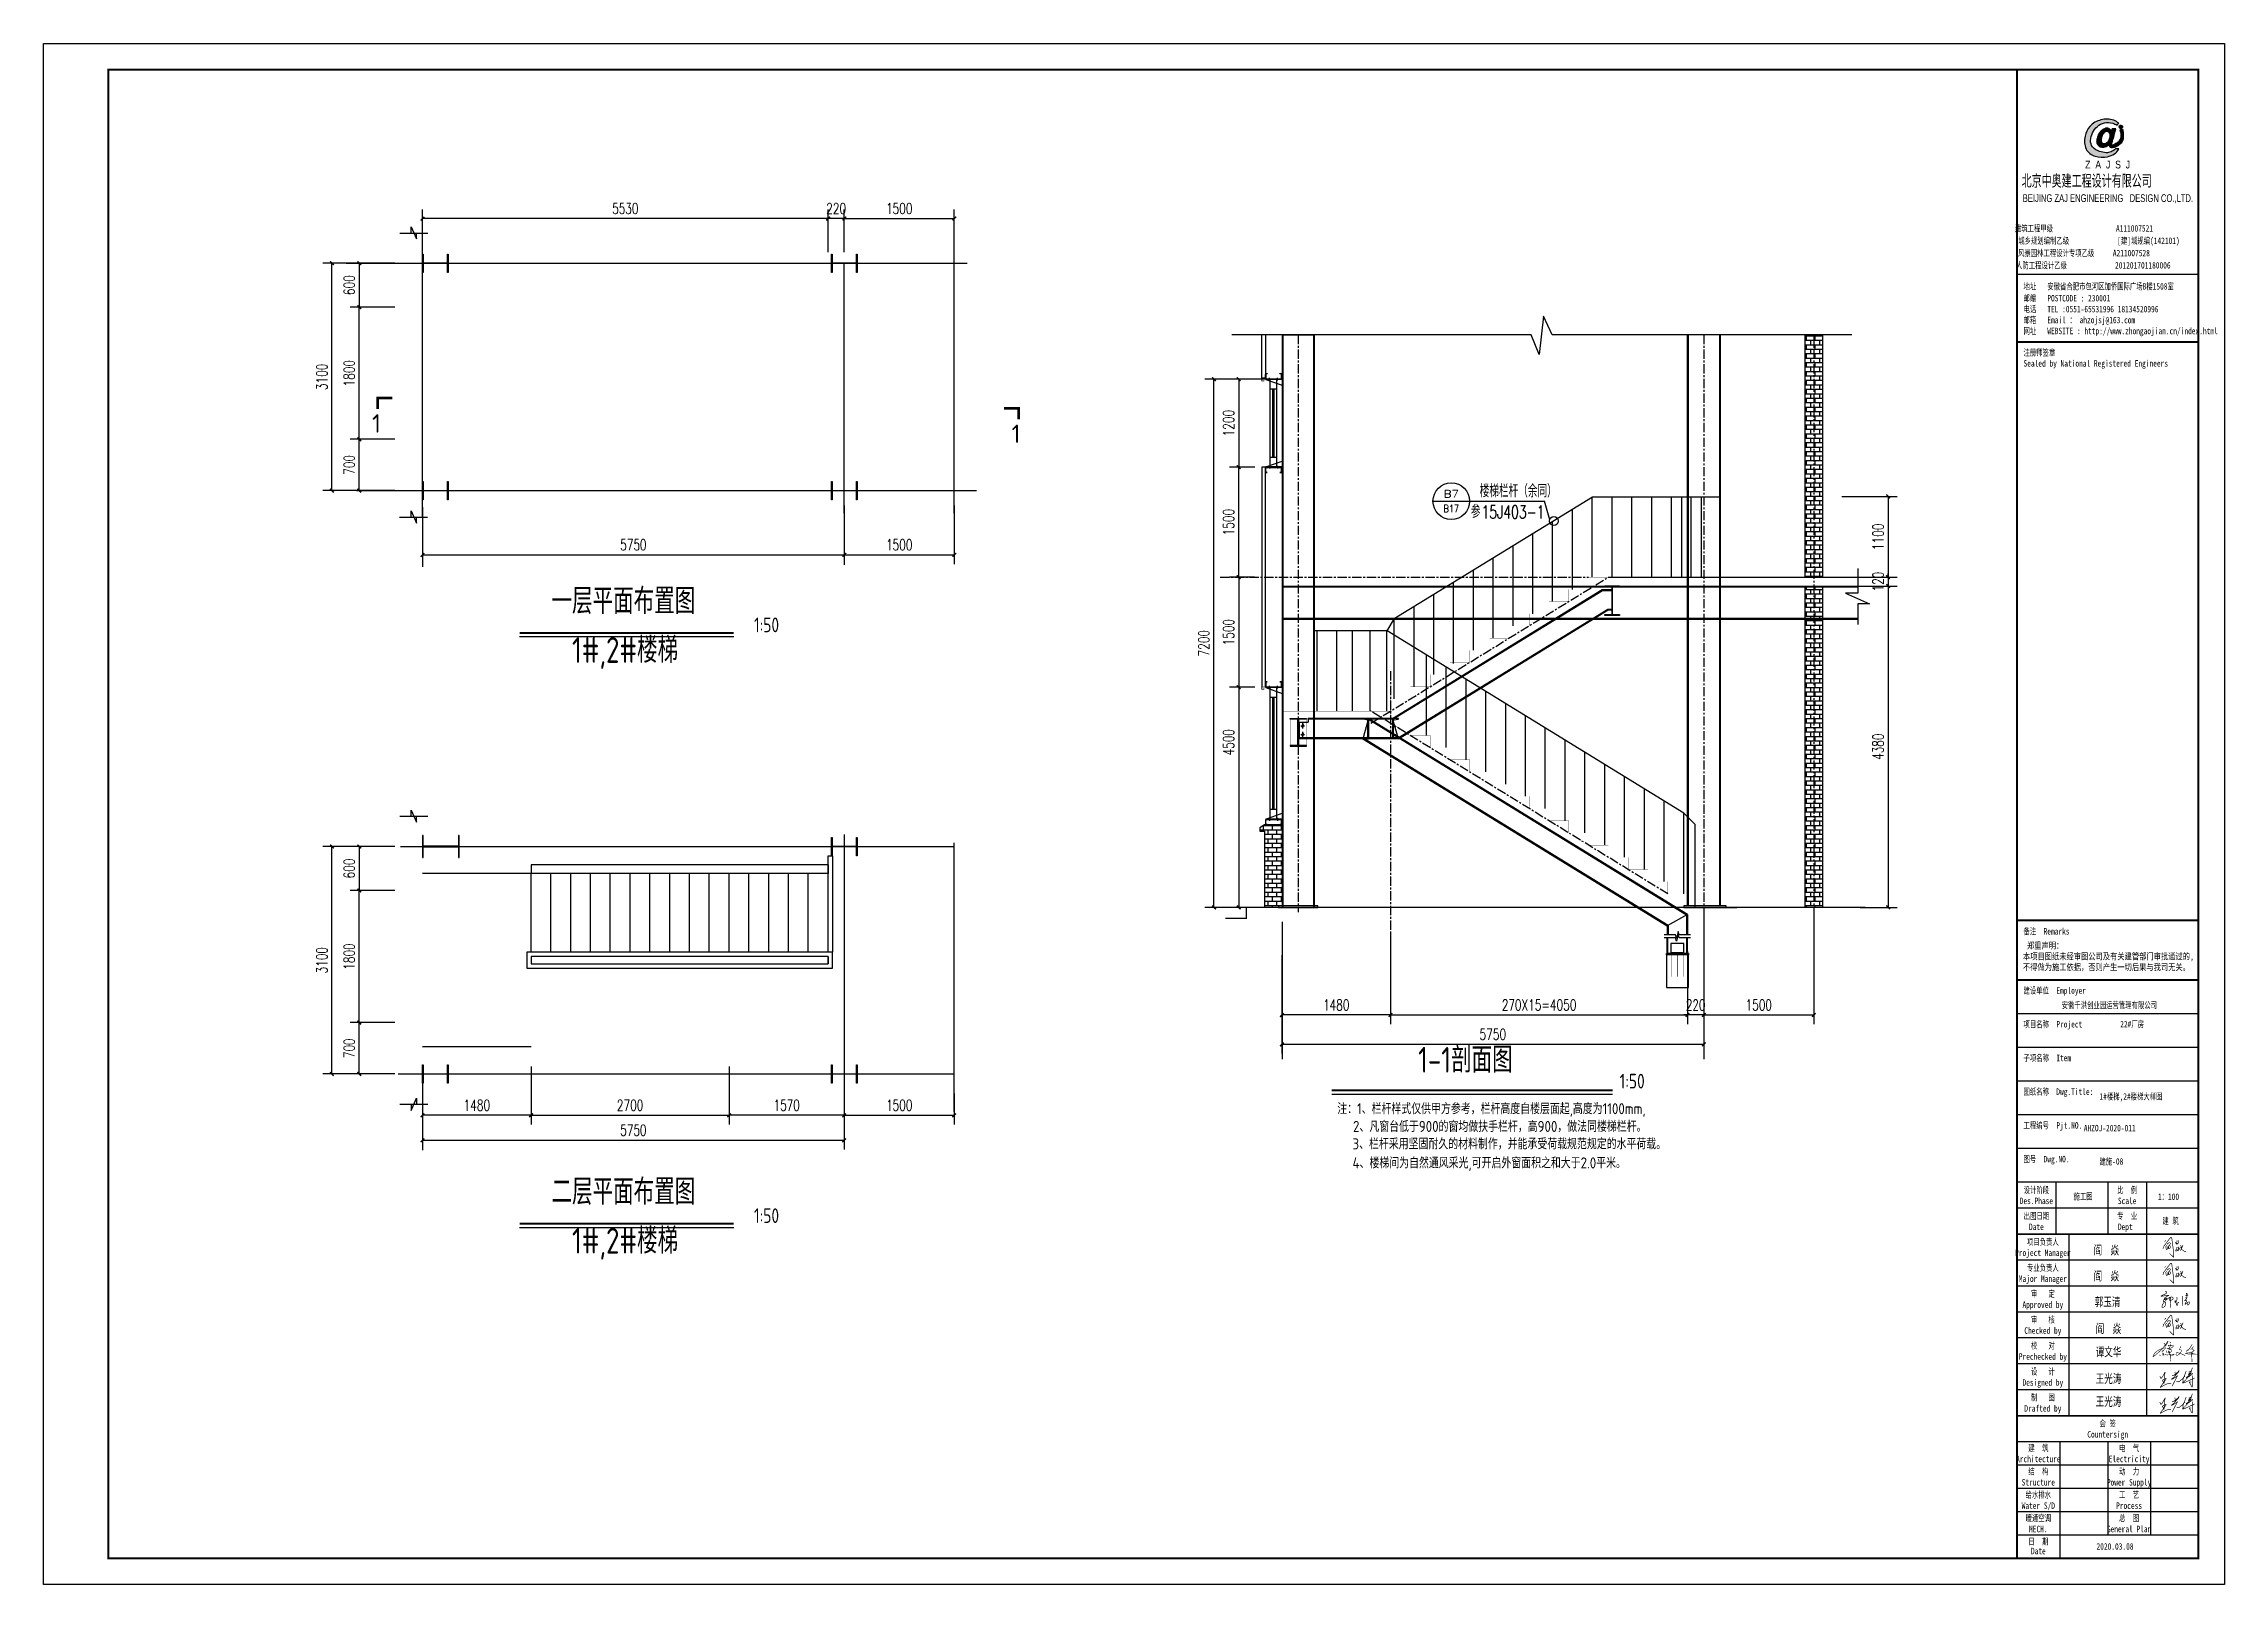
# Model space of a CAD drawing. Extents: x 180850 to 1399066, y 48356 to 327880.
# Drawn here: x 890098 to 919830, y 274951 to 295950 of the extents above; entities that cross this region are included whole.
import ezdxf
from ezdxf.enums import TextEntityAlignment as Align

# ---------------------------------------------------------------- set-up
doc = ezdxf.new("R2010")
doc.units = 0
doc.header["$LTSCALE"] = 1000
doc.linetypes.add('0$0$CENTERX2', pattern=[4, 2.5, -0.5, 0.5, -0.5])
for name, color, linetype in [('002', 3, 'Continuous'), ('A-土建墙柱（含管井、立管）', 6, 'Continuous'), ('AXIS', 3, 'Continuous'), ('BEAM_DE', 7, 'Continuous'), ('BORDER', 7, 'Continuous'), ('DIM_IDEN', 3, 'Continuous'), ('DOTE', 1, 'Continuous'), ('GL', 150, 'Continuous'), ('GZ', 50, 'Continuous'), ('LT', 181, 'Continuous'), ('NUM', 7, 'Continuous'), ('Prof', 2, 'Continuous'), ('PUB_DIM', 3, 'Continuous'), ('PUB_TEXT', 7, 'Continuous'), ('PUB_TITLE', 4, 'Continuous'), ('PZ', 202, 'Continuous'), ('STAIR', 2, 'Continuous'), ('STGJ_BOLT_THIN', 9, 'Continuous'), ('WALL', 9, 'Continuous'), ('WINDOW', 4, 'Continuous'), ('WL', 10, 'Continuous'), ('图签', 3, 'Continuous'), ('型钢', 6, 'Continuous'), ('填充', 251, 'Continuous'), ('粗线', 5, 'Continuous')]:
    doc.layers.add(name, color=color, linetype=linetype)
doc.styles.add('-GBCBIGGBENOR', font='GBENOR.shx', dxfattribs={"bigfont": 'GBCBIG.shx'})
doc.styles.add('_gyy_title_Arial', font='arial.ttf', dxfattribs={"width": 0.7})
doc.styles.add('_gyy_title_ST', font='', dxfattribs={"width": 0.8})
doc.styles.add('_TCH_AXIS', font='COMPLEX', dxfattribs={"bigfont": 'GBCBIG'})
doc.styles.add('_TCH_DIM_T3', font='SIMPLEX', dxfattribs={"width": 0.705882, "bigfont": 'GBCBIG'})
doc.styles.add('_TCH_LABEL', font='COMPLEX', dxfattribs={"bigfont": 'GBCBIG'})
doc.styles.add('HZ', font='txt.shx', dxfattribs={"width": 0.8, "bigfont": '000hztxt.shx'})
doc.styles.add('TSSD_Norm', font='tssdeng.shx', dxfattribs={"bigfont": 'hztxt.shx'})
doc.styles.get('_gyy_title_ST').set_extended_font_data('SimSun')
doc.dimstyles.new('_TCH_ARCH&&50', dxfattribs={"dimtxt": 148.75, "dimasz": 50, "dimexe": 125, "dimexo": 150, "dimgap": 63.125, "dimtad": 1, "dimdec": 0, "dimzin": 0, "dimdsep": 46, "dimtxsty": '_TCH_DIM_T3', "dimblk": 'ARCHTICK', "dimcen": 0.09, "dimclrt": 7, "dimazin": 2, "dimtfac": 1, "dimtdec": 0, "dimtix": 1, "dimtmove": 2, "dimatfit": 3, "dimfxl": 1, "dimtolj": 1, "dimtzin": 0, "dimarcsym": 0})
pattern_1 = [(0, (11763.78, -16160.55), (0, 60.6552), []), (90, (11763.78, -16160.55), (-60.6552, 60.6552), [60.6552, -60.6552])]

msp = doc.modelspace()

# ---------------------------------------------------------------- texts
at = {"color": 1, "insert": (917065.92, 294166.04), "char_height": 179.5498, "width": 2205.9252, "attachment_point": 1, "style": 'HZ'}
msp.add_mtext('北京中奥建工程设计有限公司', dxfattribs=at)
at = {"layer": 'NUM', "style": 'TSSD_Norm', "width": 0.8}
for s, height, p in [(' 一层平面布置图', 350, (896852.37, 288072.57)), ('1:50', 200, (899783.77, 287867.71)), ('1#,2#楼梯', 350, (897301.67, 287405.56)), ('1-1剖面图', 350, (908837.86, 281820.71)), ('1:50', 200, (911585.73, 281649.64)), (' 二层平面布置图', 350, (896852.37, 280020.74)), ('1#,2#楼梯', 350, (897301.67, 279353.73)), ('1:50', 200, (899783.77, 279815.88))]:
    msp.add_text(s, height=height, dxfattribs=at).set_placement(p, align=Align.BOTTOM_LEFT)
at = {"layer": 'PUB_TEXT', "style": 'TSSD_Norm'}
for p in [(894636.08, 290773.06), (903356.84, 290632.67)]:
    msp.add_text('1', height=250, dxfattribs=at).set_placement(p, align=Align.MIDDLE_CENTER)
at = {"layer": 'PUB_TEXT'}
for s, height, style, p in [('楼梯栏杆（余同）', 175, '_TCH_AXIS', (909677.85, 289766.62)), ('参', 175, '_TCH_AXIS', (909557.08, 289486.05)), ('注：1、栏杆样式仅供甲方参考，栏杆高度自楼层面起,高度为1100mm,', 150, '-GBCBIGGBENOR', (907735.35, 281358.87)), ('2、凡窗台低于900的窗均做扶手栏杆，高900，做法同楼梯栏杆。', 150, '-GBCBIGGBENOR', (907950.49, 281116.88)), ('3、栏杆采用坚固耐久的材料制作，并能承受荷载规范规定的水平荷载。', 150, '-GBCBIGGBENOR', (907943.73, 280879.9)), ('4、楼梯间为自然通风采光,可开启外窗面积之和大于2.0平米。', 150, '-GBCBIGGBENOR', (907943.73, 280620.3))]:
    msp.add_text(s, height=height, dxfattribs=dict(at, style=style)).set_placement(p)
at = {"layer": 'PUB_TEXT', "style": '_TCH_LABEL'}
for s, height, width, p, p2 in [('B17', 96.549, 0.903529, (909184.46, 289565.62), (909396.31, 289565.62)), ('B7', 95.994, 1.294798, (909183.85, 289766.19), (909396.92, 289766.19))]:
    msp.add_text(s, height=height, dxfattribs=dict(at, width=width)).set_placement(p, p2, align=Align.FIT)
at = {"layer": 'PUB_TEXT', "style": '_TCH_AXIS', "width": 0.705882}
msp.add_text('15J403-1', height=175, dxfattribs=at).set_placement((909702.94, 289480.28))
at = {"layer": 'PUB_TEXT', "color": 3, "style": '_gyy_title_ST', "width": 0.7}
for s, p in [('阎  焱', (918047.05, 279446.58)), ('阎  焱', (918047.05, 279093.05)), ('郭玉清', (918062.97, 278741.54)), ('阎  焱', (918075.72, 278376.39)), ('谭文华', (918075.72, 278057.92)), ('王光涛', (918075.72, 277695.03)), ('王光涛', (918075.72, 277382.16))]:
    msp.add_text(s, height=119.368, dxfattribs=at).set_placement(p)
at = {"layer": 'PUB_TITLE', "width": 0.7}
for s, height, style, p in [('BEIJING ZAJ ENGINEERING   DESIGN CO.,LTD.', 106.0604, '_gyy_title_Arial', (918242.47, 293791.74)), ('建筑工程甲级                 A111007521             ', 88.3837, '_gyy_title_ST', (918244.21, 293388.5)), ('城乡规划编制乙级             [建]城规编(142101)', 88.3837, '_gyy_title_ST', (918120.89, 293220)), ('人防工程设计乙级             201201701180006', 88.3837, '_gyy_title_ST', (918044.19, 292885.05)), ('风景园林工程设计专项乙级     A211007528           ', 88.3837, '_gyy_title_ST', (918194.03, 293051.84)), ('设计阶段', 88.384, '_gyy_title_ST', (917267.35, 280281.83)), ('比  例', 88.384, '_gyy_title_ST', (918504.72, 280281.83)), ('Des.Phase', 88.384, '_gyy_title_ST', (917267.35, 280133.35)), ('Scale', 88.384, '_gyy_title_ST', (918504.72, 280133.35)), ('出图日期', 88.384, '_gyy_title_ST', (917267.35, 279928.29)), ('Date', 88.384, '_gyy_title_ST', (917267.35, 279779.81)), ('专  业', 88.384, '_gyy_title_ST', (918504.72, 279928.29)), ('Dept ', 88.384, '_gyy_title_ST', (918504.72, 279779.81)), ('Project Manager', 88.3837, '_gyy_title_ST', (917355.73, 279426.27)), ('项目负责人', 88.384, '_gyy_title_ST', (917355.73, 279574.76)), ('专业负责人', 88.384, '_gyy_title_ST', (917355.73, 279221.22)), ('Major Manager', 88.3837, '_gyy_title_ST', (917355.73, 279072.74)), ('审   定', 88.384, '_gyy_title_ST', (917355.73, 278867.69)), ('Approved by', 88.3837, '_gyy_title_ST', (917355.73, 278719.2)), ('审   核', 88.384, '_gyy_title_ST', (917355.73, 278514.15)), ('Checked by', 88.384, '_gyy_title_ST', (917355.73, 278365.67)), ('Prechecked by', 88.3837, '_gyy_title_ST', (917355.73, 278012.13)), ('校   对', 88.384, '_gyy_title_ST', (917355.73, 278160.62)), ('Designed by', 88.3837, '_gyy_title_ST', (917355.73, 277658.6)), ('设   计', 88.384, '_gyy_title_ST', (917355.73, 277807.08)), ('制   图', 88.384, '_gyy_title_ST', (917355.73, 277453.55)), ('Drafted by', 88.384, '_gyy_title_ST', (917355.73, 277305.06)), ('会 签', 88.384, '_gyy_title_ST', (918239.57, 277100.01)), ('建  筑', 88.384, '_gyy_title_ST', (917293.86, 276764.16)), ('Countersign', 88.3837, '_gyy_title_ST', (918239.57, 276951.53)), ('电  气', 88.384, '_gyy_title_ST', (918531.23, 276764.16)), ('Architecture', 88.3837, '_gyy_title_ST', (917293.86, 276615.67)), ('结  构', 88.384, '_gyy_title_ST', (917293.86, 276445.97)), ('Electricity', 88.3837, '_gyy_title_ST', (918531.23, 276615.67)), ('动  力', 88.384, '_gyy_title_ST', (918531.23, 276445.97)), ('Structure', 88.384, '_gyy_title_ST', (917293.86, 276297.49)), ('给水排水', 88.384, '_gyy_title_ST', (917293.86, 276127.79)), ('Power Supply', 88.3837, '_gyy_title_ST', (918531.23, 276297.49)), ('工  艺', 88.384, '_gyy_title_ST', (918531.23, 276127.79)), ('Water S/D', 88.384, '_gyy_title_ST', (917293.86, 275979.31)), ('Process', 88.384, '_gyy_title_ST', (918531.23, 275979.31)), ('暖通空调', 88.384, '_gyy_title_ST', (917293.86, 275809.61)), ('MECH.', 88.384, '_gyy_title_ST', (917293.86, 275661.13)), ('General Plan', 88.3837, '_gyy_title_ST', (918531.23, 275661.13)), ('总  图', 88.384, '_gyy_title_ST', (918531.23, 275809.61)), ('日  期', 88.384, '_gyy_title_ST', (917293.86, 275491.43)), ('Date', 88.384, '_gyy_title_ST', (917293.86, 275360.62))]:
    msp.add_text(s, height=height, dxfattribs=dict(at, style=style)).set_placement(p, align=Align.CENTER)
at = {"layer": 'PUB_TITLE', "style": '_gyy_title_ST', "width": 0.7}
for s, height, p in [('地址   安徽省合肥市包河区加侨国际广场B楼1508室', 88.3837, (917091.65, 292597.9)), ('邮编   POSTCODE : 230001', 88.3837, (917091.65, 292436.46)), ('电话   TEL :0551-65531996 18134520996', 88.3837, (917091.65, 292287.98)), ('邮箱   Email ： ahzojsj@163.com', 88.3837, (917091.65, 292139.49)), ('网址   WEBSITE : http://www.zhongaojian.cn/index.html', 88.3837, (917091.65, 291990.13)), ('注册师签章', 88.384, (917091.65, 291696.7)), ('Sealed by National Registered Engineers', 88.3837, (917092.13, 291548.22)), ('备注  Remarks', 88.3837, (917091.65, 283807.19)), ('建设单位  Employer', 88.3837, (917091.65, 283000.51)), ('项目名称  Project', 88.3837, (917091.65, 282540.92)), ('子项名称  Item', 88.384, (917091.65, 282081.32)), ('图纸名称  Dwg.Title:', 88.3837, (917091.65, 281621.73)), ('工程编号  Pjt.NO.', 88.3837, (917091.65, 281162.13)), ('图号  Dwg.NO.', 88.3837, (917091.65, 280702.54))]:
    msp.add_text(s, height=height, dxfattribs=at).set_placement(p)
at = {"layer": 'PUB_TITLE', "color": 7, "style": '_gyy_title_ST', "width": 0.7}
for s, height, p in [('安徽千洪创业园运营管理有限公司', 88.3838, (918261.82, 282800.96)), ('1#楼梯,2#楼梯大样图', 88.3838, (918556.43, 281556.05)), ('AHZOJ-2020-011', 88.3838, (918267.51, 281125.1)), ('施工图', 88.384, (917903.83, 280193.28)), ('1：100', 88.384, (919068.74, 280190.49)), ('建 筑', 88.384, (919097.65, 279860.54)), ('2020.03.08', 88.384, (918339.34, 275423.26))]:
    msp.add_text(s, height=height, dxfattribs=at).set_placement(p, align=Align.CENTER)
msp.add_text('22#厂房', height=88.384, dxfattribs=at).set_placement((918572.48, 282589.42), align=Align.MIDDLE)
at = {"layer": 'PUB_TITLE', "color": 1, "style": '_gyy_title_ST', "width": 0.7}
msp.add_text('建施-08', height=88.384, dxfattribs=at).set_placement((918290.36, 280670.57), align=Align.CENTER)
at = {"layer": 'PUB_TITLE', "insert": (917084.26, 283702.13), "char_height": 88.3837, "width": 2828.28, "attachment_point": 1, "style": '_gyy_title_ST'}
msp.add_mtext(' 郑重声明：\\P本项目图纸未经审图公司及有关建管部门审批通过的,\\P不得做为施工依据，否则产生一切后果与我司无关。', dxfattribs=at)

# ---------------------------------------------------------------- blocks, each defined once
blk = doc.blocks.new('asdf')
at = {"color": 2, "lineweight": 25, "const_width": 25}
for points in [[(2531144, 1894910), (2531152, 1894991)], [(2531152, 1894991), (2531180, 1895021)], [(2531180, 1895021), (2531310, 1895199)], [(2531201, 1895196), (2531253, 1895242)], [(2531288, 1895046), (2531245, 1895006)], [(2531245, 1895006), (2531261, 1894932)], [(2531261, 1894932), (2531271, 1894889)], [(2531271, 1894889), (2531288, 1894893)], [(2531288, 1894893), (2531319, 1894920)], [(2531301, 1895084), (2531314, 1895109)], [(2531310, 1895199), (2531428, 1895348)], [(2531314, 1895109), (2531322, 1895121)], [(2531319, 1894920), (2531321, 1894951)], [(2531321, 1894951), (2531334, 1894984)], [(2531322, 1895121), (2531341, 1895136)], [(2531338, 1894938), (2531326, 1894956)], [(2531334, 1894984), (2531336, 1895022)], [(2531346, 1894925), (2531338, 1894938)], [(2531339, 1894936), (2531360, 1894945)], [(2531341, 1895136), (2531372, 1895148)], [(2531345, 1894996), (2531367, 1895042)], [(2531387, 1894925), (2531346, 1894925)], [(2531360, 1894945), (2531351, 1894996)], [(2531367, 1895042), (2531382, 1895054)], [(2531372, 1895148), (2531403, 1895151)], [(2531382, 1895054), (2531401, 1895042)], [(2531409, 1894940), (2531387, 1894925)], [(2531407, 1895082), (2531389, 1895056)], [(2531401, 1895042), (2531414, 1895027)], [(2531403, 1895151), (2531421, 1895140)], [(2531423, 1895114), (2531407, 1895082)], [(2531421, 1894971), (2531409, 1894940)], [(2531414, 1895027), (2531422, 1895000)], [(2531421, 1895140), (2531423, 1895114)], [(2531422, 1895000), (2531421, 1894971)], [(2531428, 1895348), (2531455, 1895365)], [(2531455, 1895365), (2531480, 1895318)], [(2531480, 1895318), (2531529, 1894945)], [(2531529, 1894945), (2531550, 1894833)], [(2531550, 1894833), (2531558, 1894732)], [(2531610, 1894887), (2531611, 1894847)], [(2531612, 1895178), (2531630, 1895135)], [(2531630, 1895135), (2531645, 1895132)], [(2531658, 1894880), (2531641, 1894811)], [(2531645, 1895132), (2531659, 1895133)], [(2531658, 1895106), (2531656, 1895092)], [(2531671, 1895149), (2531658, 1895106)], [(2531664, 1894948), (2531658, 1894880)], [(2531661, 1894978), (2531664, 1894948)], [(2531671, 1895106), (2531703, 1895096)], [(2531681, 1895194), (2531671, 1895149)], [(2531677, 1895238), (2531681, 1895194)], [(2531712, 1895127), (2531687, 1895132)], [(2531690, 1894965), (2531741, 1894991)], [(2531728, 1894906), (2531694, 1894847)], [(2531694, 1894847), (2531720, 1894839)], [(2531703, 1895096), (2531716, 1895110)], [(2531734, 1895144), (2531712, 1895127)], [(2531720, 1894839), (2531758, 1894885)], [(2531741, 1894991), (2531728, 1894906)], [(2531744, 1895184), (2531734, 1895144)], [(2531740, 1895244), (2531751, 1895233)], [(2531751, 1895205), (2531744, 1895184)], [(2531751, 1895233), (2531751, 1895205)], [(2531758, 1894919), (2531804, 1894953)], [(2531758, 1894885), (2531758, 1894919)], [(2531804, 1894953), (2531821, 1894982)], [(2531835, 1894880), (2531810, 1894836)], [(2531817, 1895058), (2531855, 1894974)], [(2531845, 1894919), (2531835, 1894880)], [(2531855, 1894974), (2531845, 1894919)], [(2531855, 1894949), (2531853, 1894942)], [(2531853, 1894942), (2531864, 1894888)], [(2531878, 1894974), (2531855, 1894949)], [(2531862, 1894897), (2531907, 1894859)], [(2531912, 1895067), (2531878, 1894974)], [(2531907, 1894859), (2531945, 1894828)], [(2531945, 1894828), (2531993, 1894816)], [(2531993, 1894816), (2532034, 1894816)], [(2531555, 1894585), (2531397, 1894735)], [(2531558, 1894626), (2531555, 1894585)], [(2531558, 1894732), (2531558, 1894626)]]:
    blk.add_lwpolyline(points, dxfattribs=at)
blk = doc.blocks.new('wfadf')
at = {"color": 2, "lineweight": 25, "const_width": 25}
for points in [[(2531221, 1893280), (2531268, 1893267), (2531280, 1893258), (2531285, 1893250), (2531289, 1893239), (2531287, 1893226), (2531279, 1893214), (2531266, 1893200), (2531240, 1893184), (2531192, 1893157), (2531155, 1893142), (2531122, 1893123), (2531089, 1893107), (2531063, 1893096), (2531061, 1893091), (2531109, 1893090), (2531136, 1893095), (2531162, 1893099), (2531182, 1893103), (2531204, 1893109), (2531229, 1893116), (2531261, 1893123), (2531306, 1893123), (2531348, 1893125), (2531368, 1893126), (2531354, 1893113), (2531289, 1893081), (2531258, 1893060), (2531236, 1893048), (2531213, 1893026), (2531203, 1893014), (2531197, 1892999), (2531197, 1892980), (2531197, 1892967), (2531201, 1892959), (2531209, 1892956), (2531223, 1892960), (2531255, 1892976), (2531265, 1892983), (2531278, 1892994), (2531283, 1893005), (2531283, 1893010), (2531280, 1893016), (2531268, 1893016), (2531256, 1893014), (2531231, 1892999), (2531206, 1892983), (2531187, 1892967), (2531163, 1892946), (2531155, 1892932), (2531152, 1892912), (2531156, 1892892), (2531169, 1892880), (2531194, 1892873), (2531218, 1892866), (2531239, 1892852), (2531246, 1892838), (2531245, 1892809), (2531246, 1892782), (2531243, 1892758), (2531229, 1892732), (2531210, 1892706), (2531188, 1892686), (2531165, 1892668), (2531149, 1892657), (2531130, 1892654), (2531116, 1892655), (2531107, 1892664), (2531102, 1892674), (2531102, 1892689), (2531104, 1892708), (2531111, 1892733), (2531129, 1892774), (2531149, 1892807), (2531168, 1892837), (2531190, 1892865), (2531212, 1892893), (2531255, 1892938), (2531298, 1892974), (2531333, 1893002), (2531366, 1893021), (2531413, 1893044), (2531436, 1893054), (2531455, 1893058), (2531478, 1893058), (2531506, 1893051), (2531525, 1893038), (2531531, 1893026), (2531534, 1893013), (2531528, 1892997), (2531522, 1892981), (2531502, 1892960), (2531479, 1892944), (2531442, 1892928), (2531413, 1892927), (2531395, 1892933), (2531387, 1892949), (2531386, 1892964), (2531390, 1892977), (2531398, 1892992), (2531412, 1893015), (2531422, 1893021), (2531431, 1893022), (2531425, 1892920), (2531430, 1892817), (2531432, 1892667), (2531432, 1892642)], [(2531889, 1893096), (2531883, 1892990), (2531884, 1892899), (2531891, 1892801), (2531895, 1892727)], [(2532003, 1893125), (2532035, 1893127)], [(2532035, 1893127), (2532056, 1893125)], [(2532045, 1893207), (2532044, 1893200)], [(2532044, 1893200), (2532056, 1893113)], [(2532059, 1893195), (2532045, 1893207)], [(2532056, 1893125), (2532090, 1893125)], [(2532056, 1893113), (2532062, 1893074)], [(2532075, 1893175), (2532059, 1893195)], [(2532091, 1893154), (2532075, 1893175)], [(2532090, 1893125), (2532105, 1893125)], [(2532105, 1893125), (2532091, 1893154)], [(2531661, 1893048), (2531679, 1893035), (2531682, 1893015), (2531680, 1892967), (2531667, 1892912), (2531644, 1892876), (2531631, 1892856), (2531618, 1892849), (2531606, 1892849), (2531599, 1892860), (2531598, 1892890), (2531603, 1892914), (2531616, 1892915), (2531626, 1892898), (2531636, 1892856), (2531655, 1892804), (2531659, 1892776), (2531664, 1892764), (2531672, 1892749), (2531680, 1892740), (2531686, 1892737), (2531691, 1892736), (2531697, 1892739), (2531704, 1892762), (2531713, 1892817), (2531715, 1892846), (2531715, 1892856), (2531741, 1892842), (2531758, 1892842)], [(2531975, 1892927), (2531970, 1892912)], [(2531970, 1892912), (2531986, 1892913)], [(2531999, 1892940), (2531975, 1892927)], [(2531986, 1892913), (2531999, 1892914)], [(2531992, 1892787), (2531992, 1892776)], [(2531992, 1892776), (2531999, 1892774)], [(2531996, 1892806), (2531992, 1892787)], [(2532021, 1892847), (2531996, 1892806)], [(2532033, 1892977), (2531999, 1892940)], [(2531999, 1892914), (2532006, 1892916)], [(2531999, 1892774), (2532017, 1892789)], [(2532006, 1892916), (2532021, 1892922)], [(2532017, 1892789), (2532063, 1892827)], [(2532019, 1893041), (2532060, 1893017)], [(2532020, 1893041), (2532019, 1893034), (2532020, 1893030), (2532021, 1893025), (2532022, 1893021), (2532024, 1893017), (2532028, 1893015), (2532030, 1893014), (2532052, 1893011), (2532057, 1893011)], [(2532021, 1892922), (2532026, 1892925)], [(2532055, 1892899), (2532021, 1892847)], [(2532026, 1892925), (2532030, 1892927)], [(2532030, 1892927), (2532039, 1892927)], [(2532060, 1893017), (2532033, 1892977)], [(2532039, 1892927), (2532055, 1892923)], [(2532055, 1892923), (2532063, 1892920)], [(2532064, 1892913), (2532055, 1892899)], [(2532064, 1893030), (2532057, 1893011)], [(2532062, 1893074), (2532064, 1893030)], [(2532063, 1892920), (2532064, 1892913)], [(2532063, 1892827), (2532100, 1892857)], [(2532085, 1892819), (2532074, 1892766), (2532074, 1892741), (2532074, 1892734)], [(2532100, 1892857), (2532115, 1892866)], [(2532119, 1892759), (2532108, 1892755)], [(2532115, 1892866), (2532132, 1892870)], [(2532129, 1892774), (2532119, 1892759)], [(2532133, 1892737), (2532125, 1892733)], [(2532150, 1892805), (2532129, 1892774)], [(2532132, 1892870), (2532148, 1892870)], [(2532148, 1892870), (2532160, 1892865)], [(2532164, 1892834), (2532150, 1892805)], [(2532160, 1892865), (2532166, 1892855)], [(2532166, 1892855), (2532164, 1892834)]]:
    blk.add_lwpolyline(points, dxfattribs=at)
blk = doc.blocks.new('2')
at = {"color": 2, "lineweight": 25, "const_width": 25}
for points in [[(2531019, 1890007), (2531024, 1889993), (2531029, 1889982), (2531032, 1889973), (2531035, 1889965), (2531037, 1889959), (2531039, 1889954), (2531041, 1889950), (2531042, 1889946), (2531044, 1889942), (2531045, 1889939), (2531047, 1889936), (2531049, 1889933), (2531050, 1889931), (2531052, 1889928), (2531054, 1889926), (2531057, 1889924), (2531059, 1889922), (2531061, 1889921), (2531064, 1889919), (2531066, 1889918), (2531068, 1889918), (2531070, 1889917), (2531072, 1889917), (2531074, 1889918), (2531075, 1889918), (2531077, 1889920), (2531078, 1889921), (2531079, 1889923), (2531079, 1889925), (2531080, 1889927), (2531081, 1889930), (2531082, 1889932), (2531083, 1889935), (2531084, 1889937), (2531085, 1889940), (2531087, 1889942), (2531089, 1889945), (2531091, 1889948), (2531093, 1889951), (2531096, 1889955), (2531099, 1889958), (2531102, 1889962), (2531106, 1889966), (2531110, 1889971), (2531113, 1889975), (2531117, 1889979), (2531121, 1889984), (2531124, 1889989), (2531128, 1889994), (2531131, 1889999), (2531134, 1890004), (2531137, 1890010), (2531140, 1890015), (2531143, 1890021), (2531145, 1890026), (2531148, 1890032), (2531152, 1890038), (2531155, 1890044), (2531158, 1890051), (2531161, 1890057), (2531165, 1890064), (2531168, 1890070), (2531172, 1890077), (2531175, 1890084), (2531179, 1890091), (2531182, 1890097), (2531186, 1890104), (2531189, 1890111), (2531192, 1890117), (2531195, 1890123), (2531198, 1890128), (2531201, 1890134), (2531204, 1890138), (2531207, 1890143), (2531209, 1890146), (2531211, 1890150), (2531214, 1890152), (2531216, 1890155), (2531217, 1890157), (2531219, 1890158), (2531220, 1890159), (2531221, 1890160), (2531223, 1890161), (2531223, 1890161), (2531224, 1890161), (2531225, 1890161), (2531225, 1890161), (2531226, 1890161), (2531226, 1890161), (2531226, 1890160), (2531226, 1890160), (2531226, 1890159), (2531226, 1890158), (2531225, 1890157), (2531225, 1890156), (2531224, 1890155), (2531224, 1890153), (2531223, 1890151), (2531222, 1890149), (2531221, 1890147), (2531221, 1890144), (2531220, 1890141), (2531219, 1890138), (2531218, 1890135), (2531217, 1890131), (2531216, 1890127), (2531215, 1890123), (2531215, 1890119), (2531214, 1890115), (2531213, 1890110), (2531212, 1890105), (2531212, 1890100), (2531211, 1890096), (2531210, 1890091), (2531210, 1890086), (2531209, 1890081), (2531209, 1890076), (2531209, 1890071), (2531208, 1890066), (2531208, 1890062), (2531208, 1890057), (2531208, 1890053), (2531208, 1890049), (2531208, 1890045), (2531207, 1890041), (2531207, 1890036), (2531207, 1890032), (2531207, 1890028), (2531207, 1890024), (2531207, 1890020), (2531207, 1890015), (2531207, 1890010), (2531207, 1890006), (2531207, 1890000), (2531206, 1889995), (2531206, 1889989), (2531205, 1889983), (2531205, 1889976), (2531204, 1889969), (2531203, 1889962), (2531202, 1889954), (2531201, 1889946), (2531200, 1889937), (2531198, 1889927), (2531197, 1889918), (2531196, 1889907), (2531195, 1889897), (2531194, 1889887), (2531193, 1889877), (2531192, 1889867), (2531191, 1889858), (2531190, 1889849), (2531190, 1889841), (2531190, 1889834), (2531189, 1889828), (2531189, 1889822), (2531189, 1889817), (2531189, 1889812), (2531189, 1889807), (2531189, 1889803), (2531188, 1889798), (2531188, 1889794), (2531188, 1889790), (2531188, 1889786), (2531187, 1889782), (2531187, 1889778), (2531187, 1889774), (2531187, 1889771), (2531187, 1889768), (2531186, 1889764), (2531186, 1889762), (2531186, 1889759), (2531186, 1889757), (2531186, 1889754), (2531185, 1889752), (2531185, 1889750), (2531185, 1889749), (2531185, 1889747), (2531185, 1889746), (2531184, 1889744), (2531184, 1889743), (2531184, 1889742), (2531183, 1889741), (2531183, 1889739), (2531182, 1889738), (2531182, 1889737), (2531181, 1889735), (2531180, 1889734), (2531179, 1889733), (2531178, 1889732), (2531177, 1889732), (2531176, 1889732), (2531174, 1889732), (2531173, 1889733), (2531171, 1889734), (2531169, 1889735), (2531167, 1889736), (2531166, 1889738), (2531164, 1889740), (2531163, 1889742), (2531161, 1889743), (2531160, 1889745), (2531159, 1889747), (2531159, 1889749), (2531158, 1889752), (2531157, 1889754), (2531156, 1889757), (2531156, 1889761), (2531155, 1889764), (2531154, 1889769), (2531154, 1889773), (2531153, 1889777), (2531152, 1889782), (2531151, 1889786), (2531150, 1889790), (2531149, 1889794), (2531148, 1889797), (2531147, 1889800), (2531146, 1889802), (2531145, 1889804), (2531144, 1889806), (2531143, 1889808), (2531141, 1889809), (2531140, 1889811), (2531138, 1889812), (2531137, 1889813), (2531135, 1889815), (2531133, 1889816), (2531131, 1889817), (2531130, 1889819), (2531128, 1889820), (2531126, 1889821), (2531124, 1889823), (2531122, 1889824), (2531120, 1889825), (2531118, 1889827), (2531117, 1889828), (2531115, 1889830), (2531114, 1889831), (2531114, 1889833), (2531114, 1889835), (2531114, 1889837), (2531115, 1889839), (2531116, 1889841), (2531118, 1889844), (2531121, 1889846), (2531124, 1889849), (2531129, 1889852), (2531133, 1889855), (2531139, 1889859), (2531145, 1889862), (2531151, 1889866), (2531158, 1889869), (2531164, 1889873), (2531171, 1889876), (2531177, 1889880), (2531182, 1889883), (2531188, 1889886), (2531193, 1889889), (2531197, 1889891), (2531202, 1889894), (2531207, 1889896), (2531211, 1889899), (2531216, 1889901), (2531220, 1889904), (2531225, 1889907), (2531230, 1889909), (2531234, 1889911), (2531239, 1889914), (2531243, 1889916), (2531246, 1889917), (2531250, 1889919), (2531253, 1889920), (2531255, 1889920), (2531257, 1889920), (2531258, 1889920), (2531259, 1889919), (2531260, 1889918), (2531260, 1889916), (2531260, 1889913), (2531259, 1889910), (2531258, 1889906), (2531257, 1889902), (2531255, 1889897), (2531253, 1889892), (2531251, 1889887), (2531248, 1889881), (2531245, 1889876), (2531241, 1889870), (2531237, 1889864), (2531233, 1889858), (2531229, 1889852), (2531224, 1889846), (2531219, 1889840), (2531214, 1889834), (2531209, 1889828), (2531204, 1889822), (2531199, 1889815), (2531194, 1889809), (2531189, 1889802), (2531184, 1889796), (2531179, 1889790), (2531175, 1889783), (2531170, 1889777), (2531166, 1889771), (2531162, 1889765), (2531157, 1889759), (2531153, 1889752), (2531148, 1889744), (2531142, 1889736), (2531136, 1889727), (2531129, 1889717), (2531122, 1889705), (2531113, 1889693), (2531104, 1889680), (2531095, 1889667), (2531086, 1889655), (2531078, 1889642), (2531070, 1889631), (2531063, 1889621), (2531057, 1889612), (2531052, 1889605), (2531048, 1889600), (2531045, 1889595), (2531042, 1889592), (2531041, 1889589), (2531039, 1889587), (2531038, 1889585), (2531037, 1889584), (2531036, 1889582), (2531035, 1889581), (2531035, 1889580), (2531035, 1889580), (2531035, 1889579), (2531036, 1889579), (2531037, 1889579), (2531038, 1889578), (2531040, 1889578), (2531042, 1889578), (2531045, 1889578), (2531047, 1889579), (2531050, 1889579), (2531053, 1889580), (2531055, 1889581), (2531058, 1889582), (2531061, 1889583), (2531063, 1889585), (2531066, 1889587), (2531068, 1889589), (2531071, 1889591), (2531074, 1889593), (2531077, 1889595), (2531079, 1889597), (2531082, 1889599), (2531085, 1889601), (2531089, 1889604), (2531092, 1889606), (2531095, 1889608), (2531099, 1889610), (2531103, 1889612), (2531106, 1889615), (2531110, 1889617), (2531115, 1889619), (2531119, 1889622), (2531124, 1889624), (2531128, 1889626), (2531133, 1889629), (2531139, 1889632), (2531144, 1889634), (2531150, 1889637), (2531156, 1889640), (2531162, 1889643), (2531168, 1889646), (2531175, 1889649), (2531181, 1889653), (2531188, 1889656), (2531195, 1889660), (2531202, 1889664), (2531209, 1889667), (2531216, 1889671), (2531223, 1889675), (2531229, 1889678), (2531236, 1889682), (2531242, 1889685), (2531248, 1889688), (2531253, 1889691), (2531259, 1889693), (2531264, 1889695), (2531269, 1889698), (2531274, 1889700), (2531280, 1889701), (2531285, 1889703), (2531290, 1889705), (2531296, 1889707), (2531302, 1889709), (2531308, 1889710), (2531314, 1889712), (2531321, 1889713), (2531327, 1889715), (2531334, 1889716), (2531341, 1889717), (2531348, 1889719), (2531355, 1889720), (2531361, 1889721), (2531368, 1889722), (2531374, 1889723), (2531380, 1889724), (2531386, 1889725), (2531391, 1889725), (2531396, 1889726), (2531401, 1889727), (2531405, 1889728), (2531410, 1889729), (2531414, 1889729), (2531418, 1889730), (2531422, 1889730), (2531426, 1889730), (2531430, 1889730), (2531434, 1889730), (2531438, 1889729), (2531441, 1889728), (2531444, 1889726), (2531446, 1889724), (2531447, 1889721)], [(2531488, 1890029), (2531501, 1890027), (2531514, 1890027), (2531524, 1890028), (2531533, 1890030), (2531542, 1890033), (2531549, 1890036), (2531555, 1890040), (2531561, 1890044), (2531567, 1890047), (2531572, 1890050), (2531577, 1890053), (2531582, 1890056), (2531587, 1890059), (2531591, 1890062), (2531596, 1890065), (2531600, 1890068), (2531605, 1890071), (2531610, 1890074), (2531614, 1890077), (2531618, 1890081), (2531623, 1890084), (2531627, 1890088), (2531631, 1890091), (2531636, 1890095), (2531640, 1890099), (2531643, 1890102), (2531647, 1890106), (2531651, 1890110), (2531656, 1890114), (2531660, 1890119), (2531665, 1890123), (2531670, 1890128), (2531676, 1890133), (2531681, 1890138), (2531687, 1890143), (2531694, 1890148), (2531700, 1890153), (2531705, 1890158), (2531711, 1890163), (2531715, 1890167), (2531720, 1890172), (2531723, 1890175), (2531726, 1890179), (2531729, 1890183), (2531732, 1890186), (2531734, 1890190), (2531736, 1890193), (2531738, 1890196), (2531740, 1890199), (2531742, 1890202), (2531744, 1890205), (2531746, 1890208), (2531748, 1890210), (2531749, 1890213), (2531751, 1890214), (2531753, 1890216), (2531754, 1890216), (2531755, 1890217), (2531756, 1890216), (2531757, 1890215), (2531757, 1890214), (2531758, 1890212), (2531757, 1890209), (2531757, 1890206), (2531756, 1890202), (2531754, 1890197), (2531752, 1890192), (2531750, 1890186), (2531747, 1890179), (2531743, 1890173), (2531738, 1890166), (2531732, 1890158), (2531726, 1890150), (2531718, 1890143), (2531710, 1890135), (2531702, 1890126), (2531694, 1890118), (2531685, 1890110), (2531677, 1890102), (2531669, 1890094), (2531662, 1890087), (2531655, 1890079), (2531649, 1890072), (2531643, 1890065), (2531637, 1890058), (2531632, 1890051), (2531627, 1890044), (2531622, 1890036), (2531617, 1890029), (2531612, 1890022), (2531606, 1890015), (2531601, 1890008), (2531596, 1890001), (2531590, 1889993), (2531584, 1889986), (2531578, 1889979), (2531571, 1889973), (2531564, 1889966), (2531556, 1889960), (2531548, 1889953), (2531541, 1889947), (2531533, 1889942), (2531526, 1889936), (2531518, 1889931), (2531511, 1889926), (2531505, 1889922), (2531499, 1889917), (2531493, 1889913), (2531488, 1889910), (2531483, 1889906), (2531479, 1889903), (2531476, 1889900), (2531473, 1889897), (2531471, 1889894), (2531469, 1889892), (2531468, 1889889), (2531468, 1889887), (2531469, 1889886), (2531471, 1889885), (2531473, 1889885), (2531476, 1889885), (2531480, 1889885), (2531484, 1889886), (2531489, 1889888), (2531494, 1889889), (2531500, 1889892), (2531505, 1889894), (2531511, 1889897), (2531516, 1889900), (2531522, 1889903), (2531527, 1889906), (2531533, 1889910), (2531539, 1889913), (2531545, 1889917), (2531551, 1889921), (2531558, 1889926), (2531565, 1889930), (2531573, 1889935), (2531581, 1889940), (2531589, 1889944), (2531597, 1889949), (2531604, 1889954), (2531612, 1889959), (2531619, 1889964), (2531626, 1889969), (2531633, 1889973), (2531639, 1889978), (2531645, 1889983), (2531651, 1889987), (2531656, 1889991), (2531661, 1889995), (2531666, 1890000), (2531671, 1890004), (2531676, 1890007), (2531680, 1890011), (2531685, 1890015), (2531689, 1890018), (2531692, 1890021), (2531695, 1890024), (2531698, 1890027), (2531700, 1890028), (2531700, 1890025), (2531693, 1890011), (2531679, 1889982), (2531654, 1889933), (2531616, 1889860), (2531562, 1889757), (2531490, 1889619)], [(2531601, 1890175), (2531603, 1890171), (2531605, 1890167), (2531606, 1890162), (2531607, 1890156), (2531608, 1890151), (2531609, 1890145), (2531609, 1890139), (2531609, 1890134), (2531610, 1890128), (2531610, 1890123), (2531610, 1890117), (2531610, 1890112), (2531610, 1890107), (2531610, 1890101), (2531609, 1890095), (2531609, 1890090), (2531609, 1890083), (2531609, 1890077), (2531608, 1890069), (2531608, 1890061), (2531607, 1890051), (2531607, 1890040), (2531606, 1890027), (2531605, 1890013)], [(2531669, 1889811), (2531674, 1889805), (2531679, 1889800), (2531684, 1889797), (2531688, 1889794), (2531693, 1889792), (2531696, 1889791), (2531700, 1889791), (2531703, 1889790), (2531706, 1889790), (2531708, 1889790), (2531711, 1889789), (2531713, 1889789), (2531716, 1889789), (2531718, 1889789), (2531720, 1889789), (2531722, 1889789), (2531725, 1889789), (2531728, 1889788), (2531730, 1889789), (2531733, 1889789), (2531736, 1889789), (2531739, 1889790), (2531742, 1889790), (2531746, 1889791), (2531749, 1889793), (2531752, 1889794), (2531756, 1889796), (2531759, 1889798), (2531763, 1889800), (2531766, 1889802), (2531770, 1889805), (2531773, 1889808), (2531777, 1889811), (2531781, 1889814), (2531785, 1889817), (2531789, 1889821), (2531794, 1889825), (2531800, 1889829), (2531806, 1889834), (2531813, 1889840), (2531821, 1889846), (2531829, 1889852), (2531838, 1889859), (2531848, 1889866), (2531857, 1889873), (2531865, 1889880), (2531873, 1889886), (2531881, 1889892), (2531887, 1889898), (2531892, 1889903), (2531897, 1889907), (2531901, 1889912), (2531904, 1889916), (2531907, 1889921), (2531911, 1889925), (2531914, 1889930), (2531918, 1889936), (2531922, 1889941), (2531926, 1889947), (2531931, 1889953), (2531936, 1889960), (2531942, 1889966), (2531948, 1889972), (2531954, 1889979), (2531961, 1889985), (2531968, 1889990), (2531975, 1889996), (2531981, 1890000), (2531987, 1890005), (2531992, 1890008), (2531996, 1890011), (2531999, 1890014)], [(2532270, 1890333), (2532269, 1890321), (2532267, 1890308), (2532263, 1890295), (2532257, 1890281), (2532251, 1890268), (2532244, 1890254), (2532237, 1890240), (2532230, 1890226), (2532223, 1890213), (2532216, 1890199), (2532210, 1890186), (2532203, 1890173), (2532197, 1890160), (2532191, 1890147), (2532185, 1890134), (2532179, 1890122), (2532173, 1890109), (2532167, 1890096), (2532161, 1890084), (2532156, 1890072), (2532151, 1890061), (2532146, 1890051), (2532142, 1890042), (2532138, 1890033), (2532134, 1890026), (2532131, 1890020), (2532129, 1890015), (2532126, 1890011), (2532124, 1890007), (2532122, 1890004), (2532121, 1890001), (2532119, 1889998), (2532117, 1889994), (2532115, 1889991), (2532113, 1889988), (2532110, 1889984), (2532108, 1889980), (2532106, 1889977), (2532104, 1889973), (2532101, 1889969), (2532099, 1889965), (2532096, 1889961), (2532093, 1889957), (2532091, 1889954), (2532088, 1889950), (2532085, 1889946), (2532082, 1889942), (2532079, 1889939), (2532077, 1889936), (2532074, 1889932), (2532070, 1889929), (2532067, 1889926), (2532064, 1889922), (2532060, 1889918), (2532056, 1889913), (2532051, 1889908), (2532046, 1889902), (2532041, 1889895), (2532035, 1889888), (2532028, 1889880), (2532021, 1889872), (2532014, 1889863), (2532006, 1889854), (2531997, 1889845), (2531988, 1889836), (2531979, 1889827), (2531969, 1889817), (2531960, 1889809), (2531951, 1889800), (2531942, 1889792), (2531934, 1889785), (2531928, 1889779), (2531922, 1889774), (2531918, 1889771), (2531914, 1889767), (2531911, 1889765), (2531909, 1889763), (2531907, 1889762), (2531905, 1889761), (2531903, 1889760), (2531902, 1889760), (2531900, 1889759), (2531898, 1889758), (2531896, 1889758), (2531895, 1889757), (2531894, 1889756), (2531893, 1889755), (2531892, 1889754), (2531892, 1889752), (2531892, 1889751), (2531893, 1889750), (2531894, 1889748), (2531895, 1889747), (2531897, 1889745), (2531899, 1889744), (2531902, 1889744), (2531904, 1889743), (2531907, 1889743), (2531911, 1889743), (2531914, 1889744), (2531919, 1889745), (2531923, 1889746), (2531929, 1889747), (2531935, 1889749), (2531941, 1889751), (2531948, 1889753), (2531956, 1889755), (2531963, 1889757), (2531970, 1889760), (2531978, 1889762), (2531985, 1889765), (2531991, 1889767), (2531997, 1889769), (2532003, 1889771), (2532008, 1889773), (2532012, 1889775), (2532017, 1889776), (2532021, 1889778), (2532025, 1889780), (2532030, 1889782), (2532035, 1889784), (2532039, 1889787), (2532045, 1889789), (2532050, 1889792), (2532055, 1889794), (2532060, 1889797), (2532066, 1889800), (2532071, 1889802), (2532077, 1889805), (2532082, 1889808), (2532088, 1889811), (2532094, 1889814), (2532100, 1889817), (2532105, 1889820), (2532112, 1889823), (2532118, 1889826), (2532125, 1889829), (2532131, 1889833), (2532138, 1889836), (2532145, 1889839), (2532152, 1889842), (2532158, 1889845), (2532164, 1889847), (2532170, 1889850), (2532175, 1889853), (2532180, 1889855), (2532184, 1889857), (2532189, 1889859), (2532193, 1889861), (2532197, 1889863), (2532201, 1889865), (2532205, 1889867), (2532209, 1889869), (2532213, 1889871), (2532217, 1889873), (2532221, 1889874), (2532225, 1889876), (2532230, 1889878), (2532234, 1889880), (2532238, 1889881), (2532241, 1889883), (2532245, 1889884), (2532249, 1889886), (2532253, 1889887), (2532257, 1889888), (2532262, 1889890), (2532267, 1889891), (2532272, 1889893), (2532278, 1889894), (2532285, 1889896), (2532291, 1889898), (2532298, 1889900), (2532305, 1889901), (2532312, 1889903), (2532318, 1889905), (2532324, 1889906), (2532330, 1889908), (2532335, 1889909), (2532339, 1889911), (2532341, 1889914), (2532342, 1889919), (2532341, 1889924), (2532338, 1889932), (2532333, 1889941)], [(2532031, 1890203), (2532029, 1890195), (2532026, 1890184), (2532021, 1890169), (2532015, 1890153), (2532009, 1890134), (2532002, 1890115), (2531995, 1890096), (2531988, 1890077), (2531981, 1890060), (2531975, 1890044), (2531968, 1890029), (2531963, 1890015), (2531957, 1890001), (2531952, 1889988), (2531947, 1889975), (2531942, 1889963), (2531937, 1889951), (2531933, 1889938), (2531928, 1889926), (2531924, 1889914), (2531921, 1889902), (2531917, 1889891), (2531914, 1889880), (2531912, 1889869), (2531911, 1889858), (2531909, 1889848), (2531909, 1889838), (2531909, 1889829), (2531909, 1889820), (2531909, 1889812), (2531910, 1889805), (2531911, 1889798), (2531912, 1889791), (2531914, 1889785), (2531916, 1889779), (2531918, 1889774), (2531921, 1889768), (2531924, 1889763), (2531927, 1889757), (2531931, 1889751)], [(2532128, 1890159), (2532135, 1890163), (2532143, 1890166), (2532150, 1890169), (2532158, 1890172), (2532166, 1890175), (2532175, 1890178), (2532183, 1890181), (2532192, 1890184), (2532201, 1890187), (2532210, 1890191), (2532219, 1890194), (2532226, 1890197), (2532233, 1890200), (2532239, 1890201), (2532243, 1890202), (2532245, 1890203), (2532245, 1890202), (2532243, 1890199), (2532239, 1890197), (2532234, 1890193), (2532228, 1890188), (2532221, 1890183), (2532214, 1890178), (2532206, 1890171), (2532199, 1890165), (2532191, 1890159), (2532184, 1890152), (2532177, 1890145), (2532170, 1890138), (2532163, 1890131), (2532157, 1890125), (2532152, 1890119), (2532146, 1890113), (2532141, 1890107), (2532137, 1890102), (2532133, 1890097), (2532129, 1890092), (2532126, 1890088), (2532123, 1890085), (2532121, 1890082), (2532119, 1890079), (2532118, 1890077), (2532117, 1890075), (2532117, 1890074), (2532117, 1890073), (2532118, 1890073), (2532120, 1890073), (2532122, 1890074), (2532126, 1890075), (2532129, 1890077), (2532134, 1890079), (2532139, 1890081), (2532144, 1890083), (2532150, 1890086), (2532156, 1890089), (2532163, 1890093), (2532170, 1890096), (2532177, 1890100), (2532184, 1890103), (2532190, 1890107), (2532197, 1890111), (2532204, 1890115), (2532210, 1890118), (2532216, 1890122), (2532222, 1890126), (2532226, 1890129), (2532231, 1890132), (2532234, 1890135), (2532236, 1890136), (2532237, 1890136), (2532237, 1890135), (2532236, 1890132), (2532234, 1890128), (2532230, 1890122), (2532225, 1890114), (2532219, 1890106), (2532212, 1890098), (2532205, 1890089), (2532198, 1890080), (2532190, 1890071), (2532183, 1890063), (2532175, 1890056), (2532168, 1890049), (2532160, 1890042), (2532153, 1890037), (2532146, 1890031), (2532139, 1890026), (2532132, 1890021), (2532125, 1890016), (2532118, 1890011), (2532112, 1890007), (2532105, 1890002), (2532099, 1889998), (2532093, 1889993), (2532086, 1889989), (2532079, 1889985), (2532073, 1889980), (2532066, 1889976), (2532060, 1889971), (2532054, 1889967), (2532049, 1889963), (2532045, 1889960), (2532042, 1889957), (2532040, 1889954), (2532040, 1889952), (2532041, 1889950), (2532044, 1889950), (2532048, 1889949), (2532053, 1889950), (2532059, 1889951), (2532066, 1889952), (2532073, 1889955), (2532081, 1889958), (2532090, 1889961), (2532098, 1889965), (2532107, 1889969), (2532116, 1889974), (2532124, 1889979), (2532132, 1889984), (2532140, 1889988), (2532147, 1889993), (2532154, 1889998), (2532160, 1890002), (2532166, 1890007), (2532171, 1890011), (2532176, 1890015), (2532182, 1890019), (2532187, 1890023), (2532193, 1890027), (2532198, 1890031), (2532204, 1890035), (2532210, 1890039), (2532215, 1890042), (2532221, 1890046), (2532227, 1890050), (2532232, 1890054), (2532237, 1890058), (2532242, 1890062), (2532247, 1890066), (2532252, 1890070), (2532256, 1890074), (2532261, 1890078), (2532265, 1890082), (2532268, 1890086), (2532272, 1890090), (2532275, 1890094), (2532277, 1890099), (2532280, 1890104), (2532282, 1890109), (2532283, 1890115), (2532284, 1890122), (2532284, 1890130)], [(2532272, 1890022), (2532274, 1890006), (2532275, 1889991), (2532275, 1889976), (2532276, 1889961), (2532276, 1889947), (2532276, 1889932), (2532275, 1889918), (2532275, 1889905), (2532275, 1889891), (2532275, 1889878), (2532275, 1889865), (2532275, 1889853), (2532275, 1889841), (2532274, 1889831), (2532274, 1889821), (2532274, 1889813), (2532274, 1889805), (2532274, 1889799), (2532274, 1889794), (2532274, 1889789), (2532273, 1889784), (2532273, 1889780), (2532273, 1889776), (2532273, 1889771), (2532273, 1889766), (2532273, 1889761), (2532273, 1889755), (2532273, 1889750), (2532273, 1889744), (2532273, 1889737), (2532273, 1889731), (2532273, 1889725), (2532273, 1889719), (2532273, 1889713), (2532273, 1889707), (2532273, 1889701), (2532273, 1889695), (2532273, 1889689), (2532273, 1889683), (2532273, 1889677), (2532272, 1889671), (2532272, 1889665), (2532271, 1889658), (2532271, 1889653), (2532270, 1889647), (2532270, 1889641), (2532269, 1889636), (2532269, 1889631), (2532268, 1889626), (2532268, 1889622), (2532268, 1889618), (2532267, 1889614), (2532267, 1889611), (2532267, 1889608), (2532267, 1889605), (2532267, 1889602), (2532267, 1889600), (2532267, 1889597), (2532266, 1889596), (2532266, 1889594), (2532266, 1889593), (2532265, 1889592), (2532264, 1889592), (2532262, 1889592), (2532260, 1889592), (2532257, 1889594), (2532254, 1889596), (2532251, 1889598), (2532248, 1889601), (2532244, 1889605), (2532241, 1889610), (2532238, 1889615), (2532235, 1889621), (2532232, 1889628), (2532229, 1889636), (2532226, 1889644), (2532223, 1889651), (2532221, 1889659), (2532218, 1889667), (2532215, 1889674), (2532213, 1889680), (2532210, 1889686), (2532207, 1889691), (2532204, 1889696), (2532202, 1889701), (2532199, 1889705), (2532196, 1889709), (2532194, 1889712), (2532191, 1889716), (2532188, 1889720), (2532186, 1889723), (2532183, 1889726), (2532181, 1889729), (2532178, 1889733), (2532176, 1889736), (2532173, 1889739), (2532171, 1889742), (2532168, 1889745), (2532165, 1889748), (2532163, 1889751), (2532161, 1889754), (2532159, 1889757), (2532157, 1889760), (2532156, 1889763), (2532155, 1889767), (2532154, 1889770), (2532154, 1889773), (2532155, 1889775), (2532156, 1889778), (2532159, 1889780), (2532162, 1889781), (2532166, 1889782), (2532171, 1889783), (2532177, 1889782), (2532183, 1889782), (2532191, 1889781), (2532199, 1889780), (2532208, 1889779), (2532217, 1889778), (2532227, 1889778)]]:
    blk.add_lwpolyline(points, dxfattribs=at)
blk = doc.blocks.new('zsdgs dfg')
at = {"layer": '002', "color": 2, "const_width": 30}
for points in [[(6511421.56, 493152.04), (6511447.16, 493205.16)], [(6511423.64, 493140.2), (6511421.56, 493152.04)], [(6511451.16, 493138.28), (6511423.64, 493140.2)], [(6511447.16, 493205.16), (6511490.52, 493277.96)], [(6511502.2, 493181.48), (6511451.16, 493138.28)], [(6511490.52, 493277.96), (6511531.8, 493338.92)], [(6511659.64, 493309.32), (6511502.2, 493181.48)], [(6511531.8, 493338.92), (6511657.72, 493443.08)], [(6511657.72, 493443.08), (6511803.16, 493523.72)], [(6511771.8, 493409.64), (6511659.64, 493309.32)], [(6511765.72, 493230.76), (6511799, 493199.88)], [(6511876.28, 493502.28), (6511771.8, 493409.64)], [(6511799, 493199.88), (6511836.12, 493206.12)], [(6511803.16, 493523.72), (6511868.12, 493553.16)], [(6511868.12, 493553.16), (6511964.6, 493576.84)], [(6511949.08, 493590.92), (6511876.28, 493502.28)], [(6511899.64, 493409.64), (6511911.48, 493443.08)], [(6511942.84, 493421.48), (6511899.64, 493409.64)], [(6511911.48, 493443.08), (6511929.08, 493464.68)], [(6511911.48, 493335.72), (6512020.12, 493283.88)], [(6512020.12, 493283.88), (6511916.44, 493217.32)], [(6511916.44, 493217.32), (6511978.2, 493221)], [(6512017.56, 493502.12), (6511942.84, 493421.48)], [(6512075, 493756.04), (6511949.08, 493590.92)], [(6511964.6, 493576.84), (6512035.32, 493565)], [(6511978.2, 493221), (6512030.04, 493211.08)], [(6512004.12, 493822.92), (6512039.64, 493850.44)], [(6512039.32, 493549.32), (6512017.56, 493502.12)], [(6512035.32, 493565), (6512039.32, 493549.32)], [(6512039.64, 493850.44), (6512094.68, 493706.92)], [(6512056.92, 493242.92), (6512190.68, 493224.84)], [(6512071.8, 493689), (6512063.96, 493636.04)], [(6512063.96, 493636.04), (6512071, 493603.4)], [(6512071, 493603.4), (6512084.92, 493583.88)], [(6512232.28, 493974.28), (6512075, 493756.04)], [(6512084.92, 493583.88), (6512112.92, 493564.52)], [(6512094.68, 493706.92), (6512165.4, 493809.16)], [(6512112.92, 493564.52), (6512126.2, 493566.76)], [(6512142.84, 493452.04), (6512135.32, 493409.64)], [(6512135.32, 493409.64), (6512146.52, 493373.48)], [(6512146.52, 493373.48), (6512163.96, 493341)], [(6512196.28, 493559.88), (6512163.96, 493561.16)], [(6512163.96, 493341), (6512186.52, 493344.84)], [(6512165.4, 493809.16), (6512232.28, 493974.28)], [(6512190.68, 493224.84), (6512346.36, 493242.92)], [(6512278.36, 493561.16), (6512196.28, 493559.88)], [(6512231, 493757.64), (6512259.64, 493726.44)], [(6512261.4, 493437.16), (6512238.84, 493437.16)], [(6512238.84, 493437.16), (6512247.64, 493407.24)], [(6512247.64, 493407.24), (6512247.64, 493365.96)], [(6512247.64, 493365.96), (6512277.56, 493368.52)], [(6512259.64, 493726.44), (6512253.4, 493699.08)], [(6512253.4, 493699.08), (6512255.96, 493674.28)], [(6512255.16, 493351.08), (6512278.84, 493368.52)], [(6512256.44, 493322.28), (6512255.16, 493351.08)], [(6512273.88, 493321.16), (6512256.44, 493322.28)], [(6512306.36, 493410.92), (6512261.4, 493437.16)], [(6512264.6, 493732.68), (6512290.68, 493743.88)], [(6512265.08, 493520.68), (6512357.56, 493529.48)], [(6512315.64, 493627.08), (6512270.84, 493563.56)], [(6512320.12, 493327.4), (6512273.88, 493321.16)], [(6512277.56, 493368.52), (6512312.6, 493371.08)], [(6512351.64, 493583.56), (6512278.36, 493561.16)], [(6512278.84, 493368.52), (6512305.08, 493392.2)], [(6512290.68, 493743.88), (6512379, 493742.6)], [(6512305.08, 493392.2), (6512306.36, 493410.92)], [(6512312.6, 493371.08), (6512327.48, 493361)], [(6512327.48, 493361), (6512313.88, 493329.8)], [(6512313.88, 493329.8), (6512325.08, 493287.4)], [(6512341.72, 493685.48), (6512315.64, 493627.08)], [(6512318.04, 493920.36), (6512376.6, 493889.32)], [(6512352.44, 493358.6), (6512320.12, 493327.4)], [(6512325.08, 493287.4), (6512350.2, 493145.16)], [(6512378.2, 493201), (6512340.28, 493210.92)], [(6512361.56, 493807.24), (6512341.72, 493685.48)], [(6512346.36, 493242.92), (6512505.88, 493256.84)], [(6512350.2, 493145.16), (6512366.2, 492891.72)], [(6512442.52, 493625.8), (6512351.64, 493583.56)], [(6512396.12, 493397.16), (6512352.44, 493358.6)], [(6512357.56, 493529.48), (6512379.96, 493521.96)], [(6512377.72, 493878.12), (6512366.52, 493864.52)], [(6512376.6, 493889.32), (6512377.72, 493878.12)], [(6512463.96, 493194.92), (6512378.2, 493201)], [(6512379, 493742.6), (6512497.24, 493730.28)], [(6512379.96, 493521.96), (6512403.64, 493508.2)], [(6512418.68, 493457.16), (6512396.12, 493397.16)], [(6512403.64, 493508.2), (6512422.36, 493478.28)], [(6512422.36, 493478.28), (6512418.68, 493457.16)], [(6512494.68, 493663.08), (6512442.52, 493625.8)], [(6512531.8, 493230.92), (6512463.96, 493194.92)], [(6512507.16, 493692.84), (6512494.68, 493663.08)], [(6512497.24, 493730.28), (6512520.76, 493714.12)], [(6512505.88, 493256.84), (6512559.8, 493240.84)], [(6512520.76, 493714.12), (6512507.16, 493692.84)], [(6512559.8, 493240.84), (6512531.8, 493230.92)], [(6512656.6, 493254.76), (6512663, 493286.28)], [(6512665.4, 493230.92), (6512656.6, 493254.76)], [(6512663, 493286.28), (6512665.4, 493325.16)], [(6512665.4, 493325.16), (6512690.52, 493345.32)], [(6512674.2, 493212.04), (6512665.4, 493230.92)], [(6512696.92, 493198.28), (6512674.2, 493212.04)], [(6512690.52, 493345.32), (6512733.24, 493345.32)], [(6512718.2, 493198.28), (6512696.92, 493198.28)], [(6512743.32, 493207.08), (6512718.2, 493198.28)], [(6512733.24, 493345.32), (6512792.44, 493336.52)], [(6512798.68, 493243.56), (6512743.32, 493207.08)], [(6512792.44, 493336.52), (6512889.24, 493305.16)], [(6512846.52, 493291.24), (6512798.68, 493243.56)], [(6512843.96, 493563.88), (6512812.44, 493531.24)], [(6512812.44, 493531.24), (6512850.2, 493522.44)], [(6512877.88, 493323.88), (6512846.52, 493291.24)], [(6512850.2, 493522.44), (6512925.56, 493513.64)], [(6512913.08, 493376.68), (6512877.88, 493323.88)], [(6512909.24, 493631.88), (6512880.44, 493599.08)], [(6512889.24, 493305.16), (6513123, 493203.24)], [(6512906.52, 493688.04), (6512909.24, 493631.88)], [(6512938.2, 493413.16), (6512913.08, 493376.68)], [(6512925.56, 493513.64), (6512929.4, 493493.64)], [(6512929.4, 493493.64), (6512938.2, 493453.32)], [(6512938.2, 493453.32), (6512938.2, 493413.16)], [(6513123, 493203.24), (6513158.2, 493193.32)], [(6513227.48, 493330.92), (6513154.84, 493308.68)], [(6513154.84, 493308.68), (6513225.4, 493284.52)], [(6513200.92, 493405.48), (6513281.72, 493502.28)], [(6513265.56, 493473.96), (6513200.92, 493405.48)], [(6513225.4, 493284.52), (6513356.6, 493280.52)], [(6513386.84, 493342.92), (6513227.48, 493330.92)], [(6513340.12, 493524.52), (6513265.56, 493473.96)], [(6513281.72, 493502.28), (6513356.28, 493478.12)], [(6513416.76, 493617.16), (6513340.12, 493524.52)], [(6513356.6, 493280.52), (6513816.44, 493266.28)], [(6513517.88, 493377.32), (6513386.84, 493342.92)], [(6513453.08, 493675.72), (6513416.76, 493617.16)], [(6513425.08, 493534.6), (6513477.56, 493540.52)], [(6513519.64, 493794.6), (6513453.08, 493675.72)], [(6513457.4, 493407.08), (6513491.64, 493237.8)], [(6513477.56, 493540.52), (6513531.96, 493586.92)], [(6513491.64, 493237.8), (6513509.88, 492967.08)], [(6513509.88, 492967.08), (6513509.88, 492854.28)], [(6513614.68, 493447.88), (6513517.88, 493377.32)], [(6513566.36, 493298.6), (6513517.88, 493337)], [(6513523.96, 493564.84), (6513544.12, 493504.36)], [(6513531.96, 493586.92), (6513568.28, 493649.48)], [(6513544.12, 493504.36), (6513612.76, 493484.04)], [(6513582.52, 493274.44), (6513566.36, 493298.6)], [(6513568.28, 493649.48), (6513604.6, 493679.72)], [(6513816.44, 493266.28), (6513582.52, 493274.44)], [(6513612.76, 493484.04), (6513632.92, 493472.04)], [(6513632.92, 493472.04), (6513614.68, 493447.88)]]:
    blk.add_lwpolyline(points, dxfattribs=at)
blk = doc.blocks.new('dd')
at = {"layer": '图签'}
h = blk.add_hatch(color=5, dxfattribs=at)
h.set_gradient(color1=(0, 0, 255), color2=(36, 36, 255), one_color=1, tint=0.57)
h.paths.add_polyline_path([(452, 1270, -0.093206), (531, 1562, -0.136321), (716, 1807, -0.161039), (988, 1948, -0.108591), (1307, 1935, -0.049497), (1479, 1861, 0.062627), (1539, 1932, 0.094388), (1351, 2056, 0.136326), (854, 2062, 0.161722), (430, 1810, 0.133661), (243, 1435, 0.158414), (286, 937, 0.22517), (632, 669, 0.138663), (1107, 646, 0.074676), (1375, 753, 0.125344), (1543, 944, 0.006312), (1413, 948, -0.090385), (1244, 833, -0.096745), (1053, 797, -0.073845), (803, 850, -0.140868), (530, 1020, -0.160753)])
h = blk.add_hatch(color=5, dxfattribs=at)
h.set_gradient(color1=(0, 0, 255), color2=(36, 36, 255), one_color=1, tint=0.57)
h.paths.add_polyline_path([(1306, 1289, 0.011169), (1334, 1370, 0.005807), (1431, 1724, 0.01105), (1292, 1724, 0.016796), (1267, 1634, 0.125943), (1203, 1704, 0.083806), (1120, 1739, 0.082879), (1047, 1739, -0.008503), (952, 1710, 0.060057), (844, 1628, 0.086078), (774, 1532, 0.099424), (705, 1347, 0.12153), (690, 1225, 0.102644), (719, 1122, 0.056648), (797, 1042, 0.092914), (913, 1013, 0.194578), (1098, 1064, -0.002562), (1175, 1122, 0.064354), (1167, 1068, 0.172385), (1207, 1017, 0.105458), (1300, 1002, 0.086567), (1454, 1046, 0.047674), (1592, 1136, 0.166359), (1692, 1274, 0.096748), (1728, 1431, 0.03151), (1728, 1548, 0.041815), (1700, 1691, 0.007654), (1588, 1673, -0.009919), (1610, 1585, -0.068269), (1624, 1482, -0.105336), (1605, 1352, -0.14652), (1528, 1223, -0.070486), (1434, 1151, -0.077937), (1341, 1103, -0.127098), (1272, 1084, -0.114215), (1267, 1129, -0.007609)])
h.paths.add_polyline_path([(865, 1245, -0.099994), (863, 1328, -0.050974), (888, 1427, -0.120527), (938, 1529, -0.043888), (1002, 1595, -0.08446), (1063, 1619, -0.147309), (1127, 1607, -0.037474), (1177, 1572, -0.06931), (1209, 1507, -0.067662), (1213, 1431, -0.02676), (1211, 1413, 0.017209), (1183, 1329, -0.048815), (1120, 1223, -0.139096), (1046, 1163, -0.097991), (944, 1153, -0.085394), (909, 1169, -0.149141)], flags=16)
h = blk.add_hatch(color=1, dxfattribs=at)
h.set_gradient(color1=(255, 0, 0), color2=(255, 0, 0), tint=0.57)
h.paths.add_polyline_path([(1557, 1818, 0.386553), (1564, 1757, 0.170676), (1604, 1736, 0.082224), (1657, 1743, 0.087509), (1686, 1766, 0.264235), (1694, 1804, 0.244333), (1636, 1850, 0.30271)])
blk.add_lwpolyline([(1539, 1932, 0.094388), (1351, 2056, 0.136326), (854, 2062, 0.161722), (430, 1810, 0.133661), (243, 1435, 0.158414), (286, 937, 0.22517), (632, 669, 0.138663), (1107, 646, 0.074676), (1375, 753, 0.125344), (1543, 944, 0.006312), (1413, 948, -0.090385), (1244, 833, -0.096745), (1053, 797, -0.073845), (803, 850, -0.140868), (530, 1020, -0.160753), (452, 1270, -0.093206), (531, 1562, -0.136321), (716, 1807, -0.161039), (988, 1948, -0.108591), (1307, 1935, -0.049497), (1479, 1861, 0.062627)], format="xyb", close=True, dxfattribs=at)
for points in [[(1431, 1724, 0.011041), (1292, 1724, 0.016796), (1267, 1634, 0.125943), (1203, 1704, 0.083806), (1120, 1739, 0.082879), (1047, 1739, -0.008503), (952, 1710, 0.060057), (844, 1628, 0.086078), (774, 1532, 0.099424), (705, 1347, 0.12153), (690, 1225, 0.102644), (719, 1122, 0.056648), (797, 1042, 0.092914), (913, 1013, 0.194578), (1098, 1064, -0.002562), (1175, 1122, 0.064354), (1167, 1068, 0.172385), (1207, 1017, 0.105458), (1300, 1002, 0.086567), (1454, 1046, 0.047674), (1592, 1136, 0.166359), (1692, 1274, 0.096748), (1728, 1431, 0.03151), (1728, 1548, 0.041815), (1700, 1691, 0.007654), (1588, 1673, -0.009919), (1610, 1585, -0.068269), (1624, 1482, -0.105336), (1605, 1352, -0.14652), (1528, 1223, -0.070486), (1434, 1151, -0.077937), (1341, 1103, -0.127098), (1272, 1084, -0.114215), (1267, 1129, -0.007609), (1306, 1289, 0.011169), (1334, 1370, 0.005782), (1430, 1722, 0.069025)], [(1694, 1804, 0.243958), (1636, 1850, 0.303117), (1557, 1818, 0.386553), (1564, 1757, 0.170676), (1604, 1736, 0.082224), (1657, 1743, 0.087509), (1686, 1766, 0.264235), (1694, 1804, -7.823139)], [(1213, 1431, 0.067662), (1209, 1507, 0.06931), (1177, 1572, 0.037474), (1127, 1607, 0.147309), (1063, 1619, 0.08446), (1002, 1595, 0.043888), (938, 1529, 0.120527), (888, 1427, 0.050974), (863, 1328, 0.099994), (865, 1245, 0.149141), (909, 1169, 0.085394), (944, 1153, 0.097991), (1046, 1163, 0.139096), (1120, 1223, 0.048815), (1183, 1329, -0.017209), (1211, 1413, 0.02676), (1213, 1431, 0.441273)]]:
    blk.add_lwpolyline(points, format="xyb", dxfattribs=at)
at = {"insert": (246, 492), "char_height": 300, "width": 8000, "attachment_point": 1, "style": 'HZ'}
blk.add_mtext('{\\fArial|b0|i0|c0|p32;Z  A  J  S  J}', dxfattribs=at)
blk = doc.blocks.new('_ArchTick')
at = {"color": 0, "linetype": 'ByBlock', "const_width": 0.4}
blk.add_lwpolyline([(-0.5, -0.5), (0.5, 0.5)], dxfattribs=at)
blk = doc.blocks.new('*D2089')
at = {"layer": 'AXIS', "color": 0, "linetype": 'ByBlock', "lineweight": -2, "transparency": 16777216}
for p, q in [((914616, 289779), (915371, 289779)), ((915246, 289779), (915246, 288678)), ((914628, 288678), (915371, 288678))]:
    blk.add_line(p, q, dxfattribs=at)
at = {"layer": 'Defpoints', "color": 0, "linetype": 'ByBlock', "transparency": 16777216}
for p in [(914466, 289779), (914478, 288678), (915246, 288678)]:
    blk.add_point(p, dxfattribs=at)
at = {"layer": 'AXIS', "color": 0, "linetype": 'ByBlock', "lineweight": -2, "transparency": 16777216, "xscale": 50, "yscale": 50, "zscale": 50}
for p, rotation in [((915246, 289779), 90), ((915246, 288678), 270)]:
    blk.add_blockref('_ArchTick', p, dxfattribs=dict(at, rotation=rotation))
at = {"layer": 'AXIS', "color": 7, "linetype": 'ByBlock', "transparency": 16777216, "insert": (915109, 289228), "char_height": 148.8, "attachment_point": 5, "rotation": 90, "style": '_TCH_DIM_T3'}
blk.add_mtext('\\A1;1100', dxfattribs=at)
blk = doc.blocks.new('*D2090')
at = {"layer": 'AXIS', "color": 0, "linetype": 'ByBlock', "lineweight": -2, "transparency": 16777216}
for p, q in [((906982, 283528), (906982, 282186)), ((912732, 283528), (912732, 282186)), ((912732, 282311), (906982, 282311))]:
    blk.add_line(p, q, dxfattribs=at)
at = {"layer": 'Defpoints', "color": 0, "linetype": 'ByBlock', "transparency": 16777216}
for p in [(906982, 283678), (912732, 283678), (906982, 282311)]:
    blk.add_point(p, dxfattribs=at)
at = {"layer": 'AXIS', "color": 0, "linetype": 'ByBlock', "lineweight": -2, "transparency": 16777216, "xscale": 50, "yscale": 50, "zscale": 50, "rotation": 180}
blk.add_blockref('_ArchTick', (906982, 282311), dxfattribs=at)
at = {"layer": 'AXIS', "color": 0, "linetype": 'ByBlock', "lineweight": -2, "transparency": 16777216, "xscale": 50, "yscale": 50, "zscale": 50}
blk.add_blockref('_ArchTick', (912732, 282311), dxfattribs=at)
at = {"layer": 'AXIS', "color": 7, "linetype": 'ByBlock', "transparency": 16777216, "insert": (909857, 282448), "char_height": 148.8, "attachment_point": 5, "style": '_TCH_DIM_T3'}
blk.add_mtext('\\A1;5750', dxfattribs=at)
blk = doc.blocks.new('*D2091')
at = {"layer": 'AXIS', "color": 0, "linetype": 'ByBlock', "lineweight": -2, "transparency": 16777216}
for p, q in [((908462, 283839), (908462, 282586)), ((906982, 283528), (906982, 282586)), ((908462, 282711), (906982, 282711))]:
    blk.add_line(p, q, dxfattribs=at)
at = {"layer": 'Defpoints', "color": 0, "linetype": 'ByBlock', "transparency": 16777216}
for p in [(908462, 283989), (906982, 283678), (906982, 282711)]:
    blk.add_point(p, dxfattribs=at)
at = {"layer": 'AXIS', "color": 0, "linetype": 'ByBlock', "lineweight": -2, "transparency": 16777216, "xscale": 50, "yscale": 50, "zscale": 50, "rotation": 180}
blk.add_blockref('_ArchTick', (906982, 282711), dxfattribs=at)
at = {"layer": 'AXIS', "color": 0, "linetype": 'ByBlock', "lineweight": -2, "transparency": 16777216, "xscale": 50, "yscale": 50, "zscale": 50}
blk.add_blockref('_ArchTick', (908462, 282711), dxfattribs=at)
at = {"layer": 'AXIS', "color": 7, "linetype": 'ByBlock', "transparency": 16777216, "insert": (907722, 282848), "char_height": 148.8, "attachment_point": 5, "style": '_TCH_DIM_T3'}
blk.add_mtext('\\A1;1480', dxfattribs=at)
blk = doc.blocks.new('*D2092')
at = {"layer": 'AXIS', "color": 0, "linetype": 'ByBlock', "lineweight": -2, "transparency": 16777216}
for p, q in [((906844, 291378), (905930, 291378)), ((906055, 284178), (906055, 291378)), ((906782, 284178), (905930, 284178))]:
    blk.add_line(p, q, dxfattribs=at)
at = {"layer": 'Defpoints', "color": 0, "linetype": 'ByBlock', "transparency": 16777216}
for p in [(906055, 291378), (906994, 291378), (906932, 284178)]:
    blk.add_point(p, dxfattribs=at)
at = {"layer": 'AXIS', "color": 0, "linetype": 'ByBlock', "lineweight": -2, "transparency": 16777216, "xscale": 50, "yscale": 50, "zscale": 50}
for p, rotation in [((906055, 291378), 90), ((906055, 284178), 270)]:
    blk.add_blockref('_ArchTick', p, dxfattribs=dict(at, rotation=rotation))
at = {"layer": 'AXIS', "color": 7, "linetype": 'ByBlock', "transparency": 16777216, "insert": (905917, 287778), "char_height": 148.8, "attachment_point": 5, "rotation": 90, "style": '_TCH_DIM_T3'}
blk.add_mtext('\\A1;7200', dxfattribs=at)
blk = doc.blocks.new('*D2093')
at = {"layer": 'AXIS', "color": 0, "linetype": 'ByBlock', "lineweight": -2, "transparency": 16777216}
for p, q in [((914628, 288558), (915371, 288558)), ((915246, 288558), (915246, 284178)), ((914867, 284178), (915371, 284178))]:
    blk.add_line(p, q, dxfattribs=at)
at = {"layer": 'Defpoints', "color": 0, "linetype": 'ByBlock', "transparency": 16777216}
for p in [(914478, 288558), (914717, 284178), (915246, 284178)]:
    blk.add_point(p, dxfattribs=at)
at = {"layer": 'AXIS', "color": 0, "linetype": 'ByBlock', "lineweight": -2, "transparency": 16777216, "xscale": 50, "yscale": 50, "zscale": 50}
for p, rotation in [((915246, 288558), 90), ((915246, 284178), 270)]:
    blk.add_blockref('_ArchTick', p, dxfattribs=dict(at, rotation=rotation))
at = {"layer": 'AXIS', "color": 7, "linetype": 'ByBlock', "transparency": 16777216, "insert": (915109, 286368), "char_height": 148.8, "attachment_point": 5, "rotation": 90, "style": '_TCH_DIM_T3'}
blk.add_mtext('\\A1;4380', dxfattribs=at)
blk = doc.blocks.new('*D2094')
at = {"layer": 'AXIS', "color": 0, "linetype": 'ByBlock', "lineweight": -2, "transparency": 16777216}
for p, q in [((908462, 283839), (908462, 282586)), ((912512, 283578), (912512, 282586)), ((908462, 282711), (912512, 282711))]:
    blk.add_line(p, q, dxfattribs=at)
at = {"layer": 'Defpoints', "color": 0, "linetype": 'ByBlock', "transparency": 16777216}
for p in [(908462, 283989), (912512, 283728), (912512, 282711)]:
    blk.add_point(p, dxfattribs=at)
at = {"layer": 'AXIS', "color": 0, "linetype": 'ByBlock', "lineweight": -2, "transparency": 16777216, "xscale": 50, "yscale": 50, "zscale": 50, "rotation": 180}
blk.add_blockref('_ArchTick', (908462, 282711), dxfattribs=at)
at = {"layer": 'AXIS', "color": 0, "linetype": 'ByBlock', "lineweight": -2, "transparency": 16777216, "xscale": 50, "yscale": 50, "zscale": 50}
blk.add_blockref('_ArchTick', (912512, 282711), dxfattribs=at)
at = {"layer": 'AXIS', "color": 7, "linetype": 'ByBlock', "transparency": 16777216, "insert": (910487, 282848), "char_height": 148.75, "attachment_point": 5, "style": '_TCH_DIM_T3'}
blk.add_mtext('\\A1;270X15=4050', dxfattribs=at)
blk = doc.blocks.new('*D2095')
at = {"layer": 'AXIS', "color": 0, "lineweight": -2, "transparency": 16777216}
for p, q in [((900794, 293566), (900744, 293566)), ((900794, 293108), (900794, 293691)), ((901014, 293566), (900794, 293566)), ((901014, 293108), (901014, 293691)), ((901014, 293566), (901064, 293566))]:
    blk.add_line(p, q, dxfattribs=at)
at = {"layer": 'Defpoints', "color": 0, "transparency": 16777216}
for p in [(900794, 293566), (900794, 292958), (901014, 292958)]:
    blk.add_point(p, dxfattribs=at)
at = {"layer": 'AXIS', "color": 0, "lineweight": -2, "transparency": 16777216, "xscale": 50, "yscale": 50, "zscale": 50}
blk.add_blockref('_ArchTick', (900794, 293566), dxfattribs=at)
at = {"layer": 'AXIS', "color": 0, "lineweight": -2, "transparency": 16777216, "xscale": 50, "yscale": 50, "zscale": 50, "rotation": 180}
blk.add_blockref('_ArchTick', (901014, 293566), dxfattribs=at)
at = {"layer": 'AXIS', "color": 7, "transparency": 16777216, "insert": (900904, 293703), "char_height": 148.8, "attachment_point": 5, "style": '_TCH_DIM_T3'}
blk.add_mtext('\\A1;220', dxfattribs=at)
blk = doc.blocks.new('*D2096')
at = {"layer": 'AXIS', "color": 0, "lineweight": -2, "transparency": 16777216}
for p, q in [((895264, 293152), (895264, 293691)), ((900794, 293566), (895264, 293566)), ((900794, 293108), (900794, 293691))]:
    blk.add_line(p, q, dxfattribs=at)
at = {"layer": 'Defpoints', "color": 0, "transparency": 16777216}
for p in [(895264, 293566), (895264, 293002), (900794, 292958)]:
    blk.add_point(p, dxfattribs=at)
at = {"layer": 'AXIS', "color": 0, "lineweight": -2, "transparency": 16777216, "xscale": 50, "yscale": 50, "zscale": 50, "rotation": 180}
blk.add_blockref('_ArchTick', (895264, 293566), dxfattribs=at)
at = {"layer": 'AXIS', "color": 0, "lineweight": -2, "transparency": 16777216, "xscale": 50, "yscale": 50, "zscale": 50}
blk.add_blockref('_ArchTick', (900794, 293566), dxfattribs=at)
at = {"layer": 'AXIS', "color": 7, "transparency": 16777216, "insert": (898029, 293703), "char_height": 148.8, "attachment_point": 5, "style": '_TCH_DIM_T3'}
blk.add_mtext('\\A1;5530', dxfattribs=at)
blk = doc.blocks.new('A$C1A291124')
at = {"layer": '型钢'}
for p, q in [((-82, -4), (-82, 0)), ((-82, 0), (0, 0)), ((0, 0), (0, -280)), ((-82, -276), (-82, -280)), ((-82, -280), (0, -280)), ((-21, -19), (-77, -10)), ((-21, -261), (-77, -270)), ((-10, -249), (-10, -31))]:
    blk.add_line(p, q, dxfattribs=at)
for centre, radius, start, end in [((-76, -4), 6.25, 180, 261), ((-76, -276), 6.25, 99, 180), ((-22, -31), 12.5, 0, 81), ((-22, -249), 12.5, 279, 0)]:
    blk.add_arc(centre, radius, start, end, dxfattribs=at)
blk = doc.blocks.new('*D2097')
at = {"layer": 'AXIS', "color": 0, "linetype": 'ByBlock', "lineweight": -2, "transparency": 16777216}
for p, q in [((915246, 288678), (915246, 288728)), ((914628, 288678), (915371, 288678)), ((914628, 288558), (915371, 288558)), ((915246, 288678), (915246, 288558)), ((915246, 288558), (915246, 288508))]:
    blk.add_line(p, q, dxfattribs=at)
at = {"layer": 'Defpoints', "color": 0, "linetype": 'ByBlock', "transparency": 16777216}
for p in [(914478, 288678), (914478, 288558), (915246, 288558)]:
    blk.add_point(p, dxfattribs=at)
at = {"layer": 'AXIS', "color": 0, "linetype": 'ByBlock', "lineweight": -2, "transparency": 16777216, "xscale": 50, "yscale": 50, "zscale": 50}
for p, rotation in [((915246, 288678), 270), ((915246, 288558), 90)]:
    blk.add_blockref('_ArchTick', p, dxfattribs=dict(at, rotation=rotation))
at = {"layer": 'AXIS', "color": 7, "linetype": 'ByBlock', "transparency": 16777216, "insert": (915109, 288618), "char_height": 148.8, "attachment_point": 5, "rotation": 90, "style": '_TCH_DIM_T3'}
blk.add_mtext('\\A1;120', dxfattribs=at)
blk = doc.blocks.new('*D2098')
at = {"layer": 'AXIS', "color": 0, "linetype": 'ByBlock', "lineweight": -2, "transparency": 16777216}
for p, q in [((912732, 284028), (912732, 282586)), ((912512, 283578), (912512, 282586)), ((912512, 282711), (912462, 282711)), ((912732, 282711), (912512, 282711)), ((912732, 282711), (912782, 282711))]:
    blk.add_line(p, q, dxfattribs=at)
at = {"layer": 'Defpoints', "color": 0, "linetype": 'ByBlock', "transparency": 16777216}
for p in [(912732, 284178), (912512, 283728), (912512, 282711)]:
    blk.add_point(p, dxfattribs=at)
at = {"layer": 'AXIS', "color": 0, "linetype": 'ByBlock', "lineweight": -2, "transparency": 16777216, "xscale": 50, "yscale": 50, "zscale": 50}
blk.add_blockref('_ArchTick', (912512, 282711), dxfattribs=at)
at = {"layer": 'AXIS', "color": 0, "linetype": 'ByBlock', "lineweight": -2, "transparency": 16777216, "xscale": 50, "yscale": 50, "zscale": 50, "rotation": 180}
blk.add_blockref('_ArchTick', (912732, 282711), dxfattribs=at)
at = {"layer": 'AXIS', "color": 7, "linetype": 'ByBlock', "transparency": 16777216, "insert": (912622, 282848), "char_height": 148.8, "attachment_point": 5, "style": '_TCH_DIM_T3'}
blk.add_mtext('\\A1;220', dxfattribs=at)
blk = doc.blocks.new('*D2099')
at = {"layer": 'AXIS', "color": 0, "linetype": 'ByBlock', "lineweight": -2, "transparency": 16777216}
for p, q in [((895264, 289583), (895264, 288857)), ((901014, 289583), (901014, 288857)), ((895264, 288982), (901014, 288982))]:
    blk.add_line(p, q, dxfattribs=at)
at = {"layer": 'Defpoints', "color": 0, "linetype": 'ByBlock', "transparency": 16777216}
for p in [(895264, 289733), (901014, 289733), (901014, 288982)]:
    blk.add_point(p, dxfattribs=at)
at = {"layer": 'AXIS', "color": 0, "linetype": 'ByBlock', "lineweight": -2, "transparency": 16777216, "xscale": 50, "yscale": 50, "zscale": 50, "rotation": 180}
blk.add_blockref('_ArchTick', (895264, 288982), dxfattribs=at)
at = {"layer": 'AXIS', "color": 0, "linetype": 'ByBlock', "lineweight": -2, "transparency": 16777216, "xscale": 50, "yscale": 50, "zscale": 50}
blk.add_blockref('_ArchTick', (901014, 288982), dxfattribs=at)
at = {"layer": 'AXIS', "color": 7, "linetype": 'ByBlock', "transparency": 16777216, "insert": (898139, 289120), "char_height": 148.8, "attachment_point": 5, "style": '_TCH_DIM_T3'}
blk.add_mtext('\\A1;5750', dxfattribs=at)
blk = doc.blocks.new('*D2100')
at = {"layer": 'AXIS', "color": 0, "linetype": 'ByBlock', "lineweight": -2, "transparency": 16777216}
for p, q in [((894864, 285007), (893904, 285007)), ((894029, 281907), (894029, 285007)), ((894864, 281907), (893904, 281907))]:
    blk.add_line(p, q, dxfattribs=at)
at = {"layer": 'Defpoints', "color": 0, "linetype": 'ByBlock', "transparency": 16777216}
for p in [(894029, 285007), (895014, 285007), (895014, 281907)]:
    blk.add_point(p, dxfattribs=at)
at = {"layer": 'AXIS', "color": 0, "linetype": 'ByBlock', "lineweight": -2, "transparency": 16777216, "xscale": 50, "yscale": 50, "zscale": 50}
for p, rotation in [((894029, 285007), 90), ((894029, 281907), 270)]:
    blk.add_blockref('_ArchTick', p, dxfattribs=dict(at, rotation=rotation))
at = {"layer": 'AXIS', "color": 7, "linetype": 'ByBlock', "transparency": 16777216, "insert": (893892, 283457), "char_height": 148.8, "attachment_point": 5, "rotation": 90, "style": '_TCH_DIM_T3'}
blk.add_mtext('\\A1;3100', dxfattribs=at)
blk = doc.blocks.new('*D2101')
at = {"layer": 'AXIS', "color": 0, "linetype": 'ByBlock', "lineweight": -2, "transparency": 16777216}
for p, q in [((895264, 281632), (895264, 280878)), ((901014, 281632), (901014, 280878)), ((895264, 281003), (901014, 281003))]:
    blk.add_line(p, q, dxfattribs=at)
at = {"layer": 'Defpoints', "color": 0, "linetype": 'ByBlock', "transparency": 16777216}
for p in [(895264, 281782), (901014, 281782), (901014, 281003)]:
    blk.add_point(p, dxfattribs=at)
at = {"layer": 'AXIS', "color": 0, "linetype": 'ByBlock', "lineweight": -2, "transparency": 16777216, "xscale": 50, "yscale": 50, "zscale": 50, "rotation": 180}
blk.add_blockref('_ArchTick', (895264, 281003), dxfattribs=at)
at = {"layer": 'AXIS', "color": 0, "linetype": 'ByBlock', "lineweight": -2, "transparency": 16777216, "xscale": 50, "yscale": 50, "zscale": 50}
blk.add_blockref('_ArchTick', (901014, 281003), dxfattribs=at)
at = {"layer": 'AXIS', "color": 7, "linetype": 'ByBlock', "transparency": 16777216, "insert": (898139, 281140), "char_height": 148.8, "attachment_point": 5, "style": '_TCH_DIM_T3'}
blk.add_mtext('\\A1;5750', dxfattribs=at)
blk = doc.blocks.new('*D2102')
at = {"layer": 'AXIS', "color": 0, "lineweight": -2, "transparency": 16777216}
for p, q in [((899444, 282008), (899444, 281219)), ((901014, 281754), (901014, 281219)), ((901014, 281344), (899444, 281344))]:
    blk.add_line(p, q, dxfattribs=at)
at = {"layer": 'Defpoints', "color": 0, "transparency": 16777216}
for p in [(899444, 282158), (901014, 281904), (899444, 281344)]:
    blk.add_point(p, dxfattribs=at)
at = {"layer": 'AXIS', "color": 0, "lineweight": -2, "transparency": 16777216, "xscale": 50, "yscale": 50, "zscale": 50, "rotation": 180}
blk.add_blockref('_ArchTick', (899444, 281344), dxfattribs=at)
at = {"layer": 'AXIS', "color": 0, "lineweight": -2, "transparency": 16777216, "xscale": 50, "yscale": 50, "zscale": 50}
blk.add_blockref('_ArchTick', (901014, 281344), dxfattribs=at)
at = {"layer": 'AXIS', "color": 7, "transparency": 16777216, "insert": (900229, 281481), "char_height": 148.8, "attachment_point": 5, "style": '_TCH_DIM_T3'}
blk.add_mtext('\\A1;1570', dxfattribs=at)
blk = doc.blocks.new('*D2103')
at = {"layer": 'AXIS', "color": 0, "lineweight": -2, "transparency": 16777216}
for p, q in [((896744, 282008), (896744, 281219)), ((899444, 282008), (899444, 281219)), ((896744, 281344), (899444, 281344))]:
    blk.add_line(p, q, dxfattribs=at)
at = {"layer": 'Defpoints', "color": 0, "transparency": 16777216}
for p in [(896744, 282158), (899444, 282158), (899444, 281344)]:
    blk.add_point(p, dxfattribs=at)
at = {"layer": 'AXIS', "color": 0, "lineweight": -2, "transparency": 16777216, "xscale": 50, "yscale": 50, "zscale": 50, "rotation": 180}
blk.add_blockref('_ArchTick', (896744, 281344), dxfattribs=at)
at = {"layer": 'AXIS', "color": 0, "lineweight": -2, "transparency": 16777216, "xscale": 50, "yscale": 50, "zscale": 50}
blk.add_blockref('_ArchTick', (899444, 281344), dxfattribs=at)
at = {"layer": 'AXIS', "color": 7, "transparency": 16777216, "insert": (898094, 281481), "char_height": 148.8, "attachment_point": 5, "style": '_TCH_DIM_T3'}
blk.add_mtext('\\A1;2700', dxfattribs=at)
blk = doc.blocks.new('*D2104')
at = {"layer": 'AXIS', "color": 0, "lineweight": -2, "transparency": 16777216}
for p, q in [((895264, 282008), (895264, 281219)), ((896744, 282008), (896744, 281219)), ((896744, 281344), (895264, 281344))]:
    blk.add_line(p, q, dxfattribs=at)
at = {"layer": 'Defpoints', "color": 0, "transparency": 16777216}
for p in [(895264, 282158), (896744, 282158), (895264, 281344)]:
    blk.add_point(p, dxfattribs=at)
at = {"layer": 'AXIS', "color": 0, "lineweight": -2, "transparency": 16777216, "xscale": 50, "yscale": 50, "zscale": 50, "rotation": 180}
blk.add_blockref('_ArchTick', (895264, 281344), dxfattribs=at)
at = {"layer": 'AXIS', "color": 0, "lineweight": -2, "transparency": 16777216, "xscale": 50, "yscale": 50, "zscale": 50}
blk.add_blockref('_ArchTick', (896744, 281344), dxfattribs=at)
at = {"layer": 'AXIS', "color": 7, "transparency": 16777216, "insert": (896004, 281481), "char_height": 148.8, "attachment_point": 5, "style": '_TCH_DIM_T3'}
blk.add_mtext('\\A1;1480', dxfattribs=at)
blk = doc.blocks.new('*D2105')
at = {"layer": 'AXIS', "color": 0, "lineweight": -2, "transparency": 16777216}
for p, q in [((894887, 290558), (894277, 290558)), ((894402, 289858), (894402, 290558)), ((894887, 289858), (894277, 289858))]:
    blk.add_line(p, q, dxfattribs=at)
at = {"layer": 'Defpoints', "color": 0, "transparency": 16777216}
for p in [(894402, 290558), (895037, 290558), (895037, 289858)]:
    blk.add_point(p, dxfattribs=at)
at = {"layer": 'AXIS', "color": 0, "lineweight": -2, "transparency": 16777216, "xscale": 50, "yscale": 50, "zscale": 50}
for p, rotation in [((894402, 290558), 90), ((894402, 289858), 270)]:
    blk.add_blockref('_ArchTick', p, dxfattribs=dict(at, rotation=rotation))
at = {"layer": 'AXIS', "color": 7, "transparency": 16777216, "insert": (894264, 290208), "char_height": 148.8, "attachment_point": 5, "rotation": 90, "style": '_TCH_DIM_T3'}
blk.add_mtext('\\A1;700', dxfattribs=at)
blk = doc.blocks.new('*D2106')
at = {"layer": 'AXIS', "color": 0, "lineweight": -2, "transparency": 16777216}
for p, q in [((894887, 292358), (894277, 292358)), ((894402, 290558), (894402, 292358)), ((894887, 290558), (894277, 290558))]:
    blk.add_line(p, q, dxfattribs=at)
at = {"layer": 'Defpoints', "color": 0, "transparency": 16777216}
for p in [(894402, 292358), (895037, 292358), (895037, 290558)]:
    blk.add_point(p, dxfattribs=at)
at = {"layer": 'AXIS', "color": 0, "lineweight": -2, "transparency": 16777216, "xscale": 50, "yscale": 50, "zscale": 50}
for p, rotation in [((894402, 292358), 90), ((894402, 290558), 270)]:
    blk.add_blockref('_ArchTick', p, dxfattribs=dict(at, rotation=rotation))
at = {"layer": 'AXIS', "color": 7, "transparency": 16777216, "insert": (894264, 291458), "char_height": 148.8, "attachment_point": 5, "rotation": 90, "style": '_TCH_DIM_T3'}
blk.add_mtext('\\A1;1800', dxfattribs=at)
blk = doc.blocks.new('*D2107')
at = {"layer": 'AXIS', "color": 0, "lineweight": -2, "transparency": 16777216}
for p, q in [((894887, 292958), (894277, 292958)), ((894402, 292958), (894402, 292358)), ((894887, 292358), (894277, 292358))]:
    blk.add_line(p, q, dxfattribs=at)
at = {"layer": 'Defpoints', "color": 0, "transparency": 16777216}
for p in [(895037, 292958), (894402, 292358), (895037, 292358)]:
    blk.add_point(p, dxfattribs=at)
at = {"layer": 'AXIS', "color": 0, "lineweight": -2, "transparency": 16777216, "xscale": 50, "yscale": 50, "zscale": 50}
for p, rotation in [((894402, 292958), 90), ((894402, 292358), 270)]:
    blk.add_blockref('_ArchTick', p, dxfattribs=dict(at, rotation=rotation))
at = {"layer": 'AXIS', "color": 7, "transparency": 16777216, "insert": (894264, 292658), "char_height": 148.8, "attachment_point": 5, "rotation": 90, "style": '_TCH_DIM_T3'}
blk.add_mtext('\\A1;600', dxfattribs=at)
blk = doc.blocks.new('*D2108')
at = {"layer": 'AXIS', "color": 0, "lineweight": -2, "transparency": 16777216}
for p, q in [((894887, 282607), (894277, 282607)), ((894402, 281907), (894402, 282607)), ((894887, 281907), (894277, 281907))]:
    blk.add_line(p, q, dxfattribs=at)
at = {"layer": 'Defpoints', "color": 0, "transparency": 16777216}
for p in [(894402, 282607), (895037, 282607), (895037, 281907)]:
    blk.add_point(p, dxfattribs=at)
at = {"layer": 'AXIS', "color": 0, "lineweight": -2, "transparency": 16777216, "xscale": 50, "yscale": 50, "zscale": 50}
for p, rotation in [((894402, 282607), 90), ((894402, 281907), 270)]:
    blk.add_blockref('_ArchTick', p, dxfattribs=dict(at, rotation=rotation))
at = {"layer": 'AXIS', "color": 7, "transparency": 16777216, "insert": (894264, 282257), "char_height": 148.8, "attachment_point": 5, "rotation": 90, "style": '_TCH_DIM_T3'}
blk.add_mtext('\\A1;700', dxfattribs=at)
blk = doc.blocks.new('*D2109')
at = {"layer": 'AXIS', "color": 0, "lineweight": -2, "transparency": 16777216}
for p, q in [((894887, 284407), (894277, 284407)), ((894402, 282607), (894402, 284407)), ((894887, 282607), (894277, 282607))]:
    blk.add_line(p, q, dxfattribs=at)
at = {"layer": 'Defpoints', "color": 0, "transparency": 16777216}
for p in [(894402, 284407), (895037, 284407), (895037, 282607)]:
    blk.add_point(p, dxfattribs=at)
at = {"layer": 'AXIS', "color": 0, "lineweight": -2, "transparency": 16777216, "xscale": 50, "yscale": 50, "zscale": 50}
for p, rotation in [((894402, 284407), 90), ((894402, 282607), 270)]:
    blk.add_blockref('_ArchTick', p, dxfattribs=dict(at, rotation=rotation))
at = {"layer": 'AXIS', "color": 7, "transparency": 16777216, "insert": (894264, 283507), "char_height": 148.8, "attachment_point": 5, "rotation": 90, "style": '_TCH_DIM_T3'}
blk.add_mtext('\\A1;1800', dxfattribs=at)
blk = doc.blocks.new('*D2110')
at = {"layer": 'AXIS', "color": 0, "lineweight": -2, "transparency": 16777216}
for p, q in [((894887, 285007), (894277, 285007)), ((894402, 285007), (894402, 284407)), ((894887, 284407), (894277, 284407))]:
    blk.add_line(p, q, dxfattribs=at)
at = {"layer": 'Defpoints', "color": 0, "transparency": 16777216}
for p in [(895037, 285007), (894402, 284407), (895037, 284407)]:
    blk.add_point(p, dxfattribs=at)
at = {"layer": 'AXIS', "color": 0, "lineweight": -2, "transparency": 16777216, "xscale": 50, "yscale": 50, "zscale": 50}
for p, rotation in [((894402, 285007), 90), ((894402, 284407), 270)]:
    blk.add_blockref('_ArchTick', p, dxfattribs=dict(at, rotation=rotation))
at = {"layer": 'AXIS', "color": 7, "transparency": 16777216, "insert": (894264, 284707), "char_height": 148.8, "attachment_point": 5, "rotation": 90, "style": '_TCH_DIM_T3'}
blk.add_mtext('\\A1;600', dxfattribs=at)
blk = doc.blocks.new('*D2111')
at = {"layer": 'AXIS', "color": 0, "linetype": 'ByBlock', "lineweight": -2, "transparency": 16777216}
for p, q in [((894864, 292958), (893904, 292958)), ((894029, 289858), (894029, 292958)), ((894864, 289858), (893904, 289858))]:
    blk.add_line(p, q, dxfattribs=at)
at = {"layer": 'Defpoints', "color": 0, "linetype": 'ByBlock', "transparency": 16777216}
for p in [(894029, 292958), (895014, 292958), (895014, 289858)]:
    blk.add_point(p, dxfattribs=at)
at = {"layer": 'AXIS', "color": 0, "linetype": 'ByBlock', "lineweight": -2, "transparency": 16777216, "xscale": 50, "yscale": 50, "zscale": 50}
for p, rotation in [((894029, 292958), 90), ((894029, 289858), 270)]:
    blk.add_blockref('_ArchTick', p, dxfattribs=dict(at, rotation=rotation))
at = {"layer": 'AXIS', "color": 7, "linetype": 'ByBlock', "transparency": 16777216, "insert": (893892, 291408), "char_height": 148.8, "attachment_point": 5, "rotation": 90, "style": '_TCH_DIM_T3'}
blk.add_mtext('\\A1;3100', dxfattribs=at)
blk = doc.blocks.new('*D2112')
at = {"layer": 'AXIS', "color": 0, "lineweight": -2, "transparency": 16777216}
for p, q in [((901014, 293108), (901014, 293691)), ((901014, 293566), (902514, 293566)), ((902514, 293112), (902514, 293691))]:
    blk.add_line(p, q, dxfattribs=at)
at = {"layer": 'Defpoints', "color": 0, "transparency": 16777216}
for p in [(902514, 293566), (901014, 292958), (902514, 292962)]:
    blk.add_point(p, dxfattribs=at)
at = {"layer": 'AXIS', "color": 0, "lineweight": -2, "transparency": 16777216, "xscale": 50, "yscale": 50, "zscale": 50, "rotation": 180}
blk.add_blockref('_ArchTick', (901014, 293566), dxfattribs=at)
at = {"layer": 'AXIS', "color": 0, "lineweight": -2, "transparency": 16777216, "xscale": 50, "yscale": 50, "zscale": 50}
blk.add_blockref('_ArchTick', (902514, 293566), dxfattribs=at)
at = {"layer": 'AXIS', "color": 7, "transparency": 16777216, "insert": (901764, 293703), "char_height": 148.8, "attachment_point": 5, "style": '_TCH_DIM_T3'}
blk.add_mtext('\\A1;1500', dxfattribs=at)
blk = doc.blocks.new('*D2113')
at = {"layer": 'AXIS', "color": 0, "lineweight": -2, "transparency": 16777216}
for p, q in [((901014, 289615), (901014, 288857)), ((902514, 289655), (902514, 288857)), ((901014, 288982), (902514, 288982))]:
    blk.add_line(p, q, dxfattribs=at)
at = {"layer": 'Defpoints', "color": 0, "transparency": 16777216}
for p in [(901014, 289765), (902514, 289805), (902514, 288982)]:
    blk.add_point(p, dxfattribs=at)
at = {"layer": 'AXIS', "color": 0, "lineweight": -2, "transparency": 16777216, "xscale": 50, "yscale": 50, "zscale": 50, "rotation": 180}
blk.add_blockref('_ArchTick', (901014, 288982), dxfattribs=at)
at = {"layer": 'AXIS', "color": 0, "lineweight": -2, "transparency": 16777216, "xscale": 50, "yscale": 50, "zscale": 50}
blk.add_blockref('_ArchTick', (902514, 288982), dxfattribs=at)
at = {"layer": 'AXIS', "color": 7, "transparency": 16777216, "insert": (901764, 289120), "char_height": 148.8, "attachment_point": 5, "style": '_TCH_DIM_T3'}
blk.add_mtext('\\A1;1500', dxfattribs=at)
blk = doc.blocks.new('*D2119')
at = {"layer": 'AXIS', "color": 0, "linetype": 'ByBlock', "lineweight": -2, "transparency": 16777216}
for p, q in [((906559, 288678), (906267, 288678)), ((906392, 288678), (906392, 284178)), ((906622, 284178), (906267, 284178))]:
    blk.add_line(p, q, dxfattribs=at)
at = {"layer": 'Defpoints', "color": 0, "linetype": 'ByBlock', "transparency": 16777216}
for p in [(906709, 288678), (906392, 284178), (906772, 284178)]:
    blk.add_point(p, dxfattribs=at)
at = {"layer": 'AXIS', "color": 0, "linetype": 'ByBlock', "lineweight": -2, "transparency": 16777216, "xscale": 50, "yscale": 50, "zscale": 50}
for p, rotation in [((906392, 288678), 90), ((906392, 284178), 270)]:
    blk.add_blockref('_ArchTick', p, dxfattribs=dict(at, rotation=rotation))
at = {"layer": 'AXIS', "color": 7, "linetype": 'ByBlock', "transparency": 16777216, "insert": (906254, 286428), "char_height": 148.8, "attachment_point": 5, "rotation": 90, "style": '_TCH_DIM_T3'}
blk.add_mtext('\\A1;4500', dxfattribs=at)
blk = doc.blocks.new('*D2114')
at = {"layer": 'AXIS', "color": 0, "linetype": 'ByBlock', "lineweight": -2, "transparency": 16777216}
for p, q in [((906566, 288678), (906267, 288678)), ((906392, 288678), (906392, 287178)), ((906612, 287178), (906267, 287178))]:
    blk.add_line(p, q, dxfattribs=at)
at = {"layer": 'Defpoints', "color": 0, "linetype": 'ByBlock', "transparency": 16777216}
for p in [(906716, 288678), (906392, 287178), (906762, 287178)]:
    blk.add_point(p, dxfattribs=at)
at = {"layer": 'AXIS', "color": 0, "linetype": 'ByBlock', "lineweight": -2, "transparency": 16777216, "xscale": 50, "yscale": 50, "zscale": 50}
for p, rotation in [((906392, 288678), 90), ((906392, 287178), 270)]:
    blk.add_blockref('_ArchTick', p, dxfattribs=dict(at, rotation=rotation))
at = {"layer": 'AXIS', "color": 7, "linetype": 'ByBlock', "transparency": 16777216, "insert": (906254, 287928), "char_height": 148.8, "attachment_point": 5, "rotation": 90, "style": '_TCH_DIM_T3'}
blk.add_mtext('\\A1;1500', dxfattribs=at)
blk = doc.blocks.new('*D2115')
at = {"layer": 'AXIS', "color": 0, "linetype": 'ByBlock', "lineweight": -2, "transparency": 16777216}
for p, q in [((906607, 288678), (906267, 288678)), ((906392, 288678), (906392, 287178)), ((906612, 287178), (906267, 287178))]:
    blk.add_line(p, q, dxfattribs=at)
at = {"layer": 'Defpoints', "color": 0, "linetype": 'ByBlock', "transparency": 16777216}
for p in [(906757, 288678, 1), (906392, 287178), (906762, 287178)]:
    blk.add_point(p, dxfattribs=at)
at = {"layer": 'AXIS', "color": 0, "linetype": 'ByBlock', "lineweight": -2, "transparency": 16777216, "xscale": 50, "yscale": 50, "zscale": 50}
for p, rotation in [((906392, 288678), 90), ((906392, 287178), 270)]:
    blk.add_blockref('_ArchTick', p, dxfattribs=dict(at, rotation=rotation))
at = {"layer": 'AXIS', "color": 7, "linetype": 'ByBlock', "transparency": 16777216, "insert": (906254, 287928), "char_height": 148.8, "attachment_point": 5, "rotation": 90, "style": '_TCH_DIM_T3'}
blk.add_mtext('\\A1;1500', dxfattribs=at)
blk = doc.blocks.new('*D2116')
at = {"layer": 'AXIS', "color": 0, "lineweight": -2, "transparency": 16777216}
for p, q in [((901014, 281637), (901014, 281219)), ((902514, 281642), (902514, 281219)), ((901014, 281344), (902514, 281344))]:
    blk.add_line(p, q, dxfattribs=at)
at = {"layer": 'Defpoints', "color": 0, "transparency": 16777216}
for p in [(901014, 281787), (902514, 281792), (902514, 281344)]:
    blk.add_point(p, dxfattribs=at)
at = {"layer": 'AXIS', "color": 0, "lineweight": -2, "transparency": 16777216, "xscale": 50, "yscale": 50, "zscale": 50, "rotation": 180}
blk.add_blockref('_ArchTick', (901014, 281344), dxfattribs=at)
at = {"layer": 'AXIS', "color": 0, "lineweight": -2, "transparency": 16777216, "xscale": 50, "yscale": 50, "zscale": 50}
blk.add_blockref('_ArchTick', (902514, 281344), dxfattribs=at)
at = {"layer": 'AXIS', "color": 7, "transparency": 16777216, "insert": (901764, 281481), "char_height": 148.8, "attachment_point": 5, "style": '_TCH_DIM_T3'}
blk.add_mtext('\\A1;1500', dxfattribs=at)
blk = doc.blocks.new('*D2117')
at = {"layer": 'AXIS', "color": 0, "linetype": 'ByBlock', "lineweight": -2, "transparency": 16777216}
for p, q in [((906612, 290178), (906267, 290178)), ((906392, 288678), (906392, 290178)), ((906607, 288678), (906267, 288678))]:
    blk.add_line(p, q, dxfattribs=at)
at = {"layer": 'Defpoints', "color": 0, "linetype": 'ByBlock', "transparency": 16777216}
for p in [(906392, 290178), (906762, 290178), (906757, 288678, 1)]:
    blk.add_point(p, dxfattribs=at)
at = {"layer": 'AXIS', "color": 0, "linetype": 'ByBlock', "lineweight": -2, "transparency": 16777216, "xscale": 50, "yscale": 50, "zscale": 50}
for p, rotation in [((906392, 290178), 90), ((906392, 288678), 270)]:
    blk.add_blockref('_ArchTick', p, dxfattribs=dict(at, rotation=rotation))
at = {"layer": 'AXIS', "color": 7, "linetype": 'ByBlock', "transparency": 16777216, "insert": (906254, 289428), "char_height": 148.8, "attachment_point": 5, "rotation": 90, "style": '_TCH_DIM_T3'}
blk.add_mtext('\\A1;1500', dxfattribs=at)
blk = doc.blocks.new('*D2118')
at = {"layer": 'AXIS', "color": 0, "linetype": 'ByBlock', "lineweight": -2, "transparency": 16777216}
for p, q in [((906624, 291378), (906267, 291378)), ((906392, 291378), (906392, 290178)), ((906612, 290178), (906267, 290178))]:
    blk.add_line(p, q, dxfattribs=at)
at = {"layer": 'Defpoints', "color": 0, "linetype": 'ByBlock', "transparency": 16777216}
for p in [(906774, 291378, 1), (906392, 290178), (906762, 290178)]:
    blk.add_point(p, dxfattribs=at)
at = {"layer": 'AXIS', "color": 0, "linetype": 'ByBlock', "lineweight": -2, "transparency": 16777216, "xscale": 50, "yscale": 50, "zscale": 50}
for p, rotation in [((906392, 291378), 90), ((906392, 290178), 270)]:
    blk.add_blockref('_ArchTick', p, dxfattribs=dict(at, rotation=rotation))
at = {"layer": 'AXIS', "color": 7, "linetype": 'ByBlock', "transparency": 16777216, "insert": (906254, 290778), "char_height": 148.8, "attachment_point": 5, "rotation": 90, "style": '_TCH_DIM_T3'}
blk.add_mtext('\\A1;1200', dxfattribs=at)
blk = doc.blocks.new('*D2120')
at = {"layer": 'AXIS', "color": 0, "linetype": 'ByBlock', "lineweight": -2, "transparency": 16777216}
for p, q in [((912732, 284048), (912732, 282586)), ((914232, 284048), (914232, 282586)), ((912732, 282711), (914232, 282711))]:
    blk.add_line(p, q, dxfattribs=at)
at = {"layer": 'Defpoints', "color": 0, "linetype": 'ByBlock', "transparency": 16777216}
for p in [(912732, 284198), (914232, 284198), (914232, 282711)]:
    blk.add_point(p, dxfattribs=at)
at = {"layer": 'AXIS', "color": 0, "linetype": 'ByBlock', "lineweight": -2, "transparency": 16777216, "xscale": 50, "yscale": 50, "zscale": 50, "rotation": 180}
blk.add_blockref('_ArchTick', (912732, 282711), dxfattribs=at)
at = {"layer": 'AXIS', "color": 0, "linetype": 'ByBlock', "lineweight": -2, "transparency": 16777216, "xscale": 50, "yscale": 50, "zscale": 50}
blk.add_blockref('_ArchTick', (914232, 282711), dxfattribs=at)
at = {"layer": 'AXIS', "color": 7, "linetype": 'ByBlock', "transparency": 16777216, "insert": (913482, 282848), "char_height": 148.8, "attachment_point": 5, "style": '_TCH_DIM_T3'}
blk.add_mtext('\\A1;1500', dxfattribs=at)

# ---------------------------------------------------------------- dimensions: what is measured, and where the dimension line sits
at = {"layer": 'AXIS'}
for base, p1, p2, picture, middle in [((895264.16, 293565.86), (900794.16, 292957.88), (895264.16, 293002.11), '*D2096', (898029.16, 293703.36)), ((900794.16, 293565.86), (901014.16, 292957.88), (900794.16, 292957.88), '*D2095', (900904.16, 293703.36)), ((895264.16, 281343.59), (896744.16, 282158.21), (895264.16, 282158.21), '*D2104', (896004.16, 281481.09)), ((899444.16, 281343.59), (901014.16, 281904.34), (899444.16, 282158.21), '*D2102', (900229.16, 281481.09))]:
    dim = msp.add_linear_dim(base=base, p1=p1, p2=p2, dimstyle='_TCH_ARCH&&50', dxfattribs=at)
    dim.commit()
    dim.dimension.update_dxf_attribs({"geometry": picture, "text_midpoint": middle})
for base, p1, p2, angle, picture, middle in [((902514.16, 293565.86), (901014.16, 292957.88), (902514.16, 292962.29), 180, '*D2112', (901764.16, 293703.36)), ((894401.81, 292357.89), (895037.4, 292957.88), (895037.46, 292357.89), 270, '*D2107', (894264.31, 292657.88)), ((894401.81, 292357.89), (895037.4, 290557.89), (895037.46, 292357.89), 90, '*D2106', (894264.31, 291457.89)), ((894401.81, 290557.89), (895037.46, 289857.88), (895037.4, 290557.89), 90, '*D2105', (894264.31, 290207.88)), ((902514.16, 288982.19), (901014.16, 289765.32), (902514.16, 289805.13), 180, '*D2113', (901764.16, 289119.69)), ((894401.81, 284407.35), (895037.4, 285007.34), (895037.46, 284407.35), 270, '*D2110', (894264.31, 284707.35)), ((894401.81, 284407.35), (895037.4, 282607.35), (895037.46, 284407.35), 90, '*D2109', (894264.31, 283507.35)), ((894401.81, 282607.35), (895037.46, 281907.34), (895037.4, 282607.35), 90, '*D2108', (894264.31, 282257.35)), ((899444.16, 281343.59), (896744.16, 282158.21), (899444.16, 282158.21), 180, '*D2103', (898094.16, 281481.09)), ((902514.16, 281343.59), (901014.16, 281787.34), (902514.16, 281791.75), 180, '*D2116', (901764.16, 281481.09))]:
    dim = msp.add_linear_dim(base=base, p1=p1, p2=p2, angle=angle, dimstyle='_TCH_ARCH&&50', dxfattribs=at)
    dim.commit()
    dim.dimension.update_dxf_attribs({"geometry": picture, "text_midpoint": middle})
at = {"layer": 'AXIS', "linetype": 'ByBlock'}
for base, p1, p2, angle, picture, middle in [((894029.48, 292957.88), (895014.16, 289857.88), (895014.16, 292957.88), 90, '*D2111', (893891.98, 291407.88)), ((906054.66, 291378.05), (906932.25, 284178.05), (906994.25, 291378.05), 270, '*D2092', (905917.16, 287778.05)), ((906391.8, 290178.05), (906774.32, 291378.05, 1), (906762.25, 290178.05), 270, '*D2118', (906254.3, 290778.05)), ((906391.8, 290178.05), (906757.25, 288678.05, 1), (906762.25, 290178.05), 90, '*D2117', (906254.3, 289428.05)), ((915246.23, 288678.22), (914466.08, 289778.63), (914478.08, 288678.22), 90, '*D2089', (915108.73, 289228.43)), ((906391.8, 284178.05), (906708.85, 288678.05), (906771.61, 284178.05), 90, '*D2119', (906254.3, 286428.05)), ((906391.8, 287178.05), (906715.69, 288678.05), (906762.25, 287178.05), 90, '*D2114', (906254.3, 287928.05)), ((906391.8, 287178.05), (906757.25, 288678.05, 1), (906762.25, 287178.05), 270, '*D2115', (906254.3, 287928.05)), ((915246.23, 288558.22), (914478.08, 288678.22), (914478.08, 288558.22), 90, '*D2097', (915108.73, 288618.22)), ((915246.23, 284178.22), (914478.08, 288558.22), (914716.92, 284178.22), 90, '*D2093', (915108.73, 286368.22)), ((894029.48, 285007.34), (895014.16, 281907.34), (895014.16, 285007.34), 90, '*D2100', (893891.98, 283457.34)), ((912512.25, 282710.8), (912732.25, 284178.05), (912512.25, 283728.33), 180, '*D2098', (912622.25, 282848.3))]:
    dim = msp.add_linear_dim(base=base, p1=p1, p2=p2, angle=angle, dimstyle='_TCH_ARCH&&50', dxfattribs=at)
    dim.commit()
    dim.dimension.update_dxf_attribs({"geometry": picture, "text_midpoint": middle})
for base, p1, p2, picture, middle in [((901014.16, 288982.19), (895264.16, 289732.88), (901014.16, 289732.88), '*D2099', (898139.16, 289119.69)), ((906982.25, 282710.8), (908462.25, 283989.26), (906982.25, 283678.05), '*D2091', (907722.25, 282848.3)), ((914232.31, 282710.8), (912732.25, 284198.05), (914232.31, 284198.05), '*D2120', (913482.28, 282848.3)), ((906982.25, 282310.8), (912732.25, 283678.05), (906982.25, 283678.05), '*D2090', (909857.25, 282448.3)), ((901014.16, 281002.58), (895264.16, 281782.34), (901014.16, 281782.34), '*D2101', (898139.16, 281140.08))]:
    dim = msp.add_linear_dim(base=base, p1=p1, p2=p2, dimstyle='_TCH_ARCH&&50', dxfattribs=at)
    dim.commit()
    dim.dimension.update_dxf_attribs({"geometry": picture, "text_midpoint": middle})
dim = msp.add_linear_dim(base=(912512.25, 282710.8), p1=(908462.25, 283989.26), p2=(912512.25, 283728.33), text='270X15=<>', dimstyle='_TCH_ARCH&&50', dxfattribs=at)
dim.commit()
dim.dimension.update_dxf_attribs({"geometry": '*D2094', "text_midpoint": (910487.25, 282848.3)})

# ---------------------------------------------------------------- hatches: boundary and pattern name
h = msp.add_hatch()
h.set_pattern_fill('AR-B816', color=0, scale=50)
h.set_pattern_definition(pattern_1)
h.paths.add_polyline_path([(914352.25, 288108.05), (914112.25, 288108.05), (914112.25, 284178.05), (914352.25, 284178.05)])
h.paths.add_polyline_path([(914352.25, 288546.05), (914112.25, 288546.05), (914112.25, 288120.05), (914352.25, 288120.05)])
h.paths.add_polyline_path([(914352.25, 291979.82), (914112.25, 291979.82), (914112.25, 288678.4), (914352.25, 288678.28)])
h = msp.add_hatch()
h.set_pattern_fill('AR-B816', color=256, scale=50)
h.set_pattern_definition(pattern_1)
h.paths.add_polyline_path([(906982.25, 285303.05), (906742.25, 285303.05), (906679.67, 285261.54), (906679.67, 285214.83), (906742.25, 285214.83), (906742.25, 284178.05), (906932.25, 284178.05), (906932.25, 284198.05), (906982.25, 284198.05)])
at = {"layer": 'STGJ_BOLT_THIN'}
for points in [[(907264.19, 286630.05), (907252.19, 286654.05), (907264.19, 286678.05), (907276.19, 286654.05)], [(907264.19, 286510.05), (907252.19, 286534.05), (907264.19, 286558.05), (907276.19, 286534.05)]]:
    msp.add_hatch(color=256, dxfattribs=at).paths.add_polyline_path(points)

# ---------------------------------------------------------------- linework, layer by layer
for p, q in [((906982.25, 291979.82), (907422.38, 291979.82)), ((906994.25, 288558.05), (914834.93, 288558.05)), ((906994.25, 288546.05), (914834.93, 288546.05)), ((911431.68, 288679.7), (914834.93, 288678.05)), ((906994.25, 288120.05), (914834.93, 288120.05)), ((906994.25, 288108.05), (914834.93, 288108.05)), ((912957.25, 284178.05), (913185.25, 284178.05))]:
    msp.add_line(p, q)
at = {"color": 0}
for p, q in [((914112.25, 291979.82), (914112.25, 288678.4)), ((914352.25, 291979.82), (914352.25, 288678.28)), ((914112.25, 288558.05), (914112.25, 284178.05)), ((914352.25, 288558.05), (914352.25, 284178.05)), ((906742.25, 285303.05), (906679.67, 285261.54)), ((906679.67, 285261.54), (906679.67, 285214.83)), ((906679.67, 285214.83), (906742.25, 285214.83)), ((906982.25, 285303.05), (906742.25, 285303.05)), ((906742.25, 285214.83), (906742.25, 284178.05))]:
    msp.add_line(p, q, dxfattribs=at)
at = {"color": 6, "linetype": 'ByBlock', "const_width": 10}
for points in [[(906757.25, 291442.83), (906757.25, 291381.59), (906707.11, 291381.59), (906707.11, 291350.75), (906734.01, 291350.75), (906734.01, 291361.16)], [(906757.25, 287242.83), (906757.25, 287181.59), (906707.11, 287181.59), (906707.11, 287150.75), (906734.01, 287150.75), (906734.01, 287161.16)]]:
    msp.add_lwpolyline(points, dxfattribs=at)
msp.add_lwpolyline([(900794.16, 284882.34), (900854.16, 284882.34), (900854.16, 283568.21), (900794.16, 283568.21)], close=True)
at = {"layer": 'A-土建墙柱（含管井、立管）'}
msp.add_line((912462.25, 283557.32), (912282.25, 283557.32), dxfattribs=at)
msp.add_lwpolyline([(912282.25, 283687.32), (912282.25, 283547.32), (912462.25, 283547.32), (912462.25, 283687.32)], close=True, dxfattribs=at)
at = {"layer": 'AXIS'}
for p, q in [((894814.16, 292957.88), (894363.58, 292957.88)), ((895263.64, 289631.63), (895263.64, 288821.25)), ((901014.16, 289656.63), (901014.16, 288846.25)), ((894814.16, 285007.34), (893903.78, 285007.34)), ((895263.64, 281681.09), (895263.64, 280870.71)), ((901014.16, 281706.09), (901014.16, 280895.71))]:
    msp.add_line(p, q, dxfattribs=at)
at = {"layer": 'AXIS', "linetype": 'ByBlock'}
for p, q in [((906982.25, 283980.22), (906982.25, 282110.8)), ((912732.25, 283678.05), (912732.25, 282110.8))]:
    msp.add_line(p, q, dxfattribs=at)
at = {"layer": 'AXIS', "linetype": 'ByBlock', "elevation": 4.02}
for points in [[(906757.25, 291979.82), (906757.25, 291390.55), (906707.25, 291390.55), (906707.25, 291979.82)], [(906757.25, 287189.91), (906757.25, 290178.05), (906707.25, 290178.05), (906707.25, 287189.91)]]:
    msp.add_lwpolyline(points, dxfattribs=at)
at = {"layer": 'BEAM_DE'}
msp.add_lwpolyline([(912522.25, 283547.32), (912222.25, 283547.32), (912222.25, 283084.12), (912522.25, 283084.12)], close=True, dxfattribs=at)
at = {"layer": 'BORDER', "const_width": 26.52}
msp.add_lwpolyline([(890982.02, 275304.06), (890982.02, 295596.97), (919476.94, 295596.97), (919476.94, 275304.06)], close=True, dxfattribs=at)
at = {"layer": 'DIM_IDEN'}
for p, q in [((909040.39, 289714.12), (909540.39, 289714.12)), ((909540.39, 289714.12), (910559.83, 289714.12)), ((910631.76, 289460.8), (910559.83, 289714.12))]:
    msp.add_line(p, q, dxfattribs=at)
for centre, radius in [((909290.39, 289714.12), 250), ((910689.25, 289443.46), 60.04)]:
    msp.add_circle(centre, radius, dxfattribs=at)
at = {"layer": 'DOTE'}
for p, q in [((902514.16, 289552.21), (902514.16, 293215.22)), ((894224.21, 292957.88), (902690.79, 292957.88)), ((901014.16, 289552.21), (901014.16, 292957.88)), ((894363.58, 289857.88), (902815.57, 289857.88)), ((901014.16, 285169.09), (901014.16, 281593.13)), ((894965.48, 285007.34), (902514.16, 285007.34)), ((902514.16, 281395.38), (902514.16, 285058.38)), ((894933.25, 281907.34), (902514.16, 281907.34))]:
    msp.add_line(p, q, dxfattribs=at)
at = {"layer": 'DOTE', "color": 8, "linetype": '0$0$CENTERX2', "ltscale": 0.05}
for p, q in [((907202.31, 291979.82), (907202.3, 284114.05)), ((912732.25, 291979.82), (912732.25, 284016.91)), ((914232.31, 291979.82), (914232.31, 284016.91)), ((906139.17, 288678.05), (911162.25, 288678.05)), ((908192.25, 286688.05), (911431.68, 288679.7)), ((908462.25, 287397.18), (908462.25, 283823.26)), ((912242.25, 284362.05), (908192.25, 286852.05))]:
    msp.add_line(p, q, dxfattribs=at)
at = {"layer": 'GL'}
for p, q in [((908490.53, 286754.05), (911349.06, 288511.52)), ((908490.53, 286754.05), (911349.06, 288511.52)), ((908494.21, 286741.05), (911352.73, 288498.52)), ((908494.21, 286741.05), (911352.73, 288498.52)), ((911349.06, 288511.52), (911478.25, 288511.52)), ((911352.73, 288498.52), (911478.25, 288498.52)), ((911474.75, 288558.05), (911474.75, 288558.05)), ((908566.04, 286487.05), (911424.57, 288244.52)), ((908566.04, 286487.05), (911424.57, 288244.52)), ((908569.72, 286474.05), (911428.25, 288231.52)), ((908569.72, 286474.05), (911428.25, 288231.52)), ((911424.57, 288244.52), (911478.25, 288244.52)), ((911428.25, 288231.52), (911478.25, 288231.52)), ((907214.19, 286704.05), (907339.19, 286704.05)), ((907214.19, 286704.05), (907214.19, 286474.05)), ((908490.53, 286754.05), (907339.19, 286754.05)), ((907339.19, 286754.05), (907339.19, 286704.05)), ((908494.21, 286741.05), (907339.19, 286741.05)), ((908160.71, 286754.05), (908083.21, 286474.05)), ((912499.23, 284071.4), (908160.36, 286739.01)), ((912512.25, 284078.66), (908160.71, 286754.05)), ((908569.72, 286474.05), (908490.53, 286754.05)), ((908566.04, 286487.05), (907214.19, 286487.05)), ((908569.72, 286474.05), (907214.19, 286474.05)), ((912231.97, 283922.3), (908084.78, 286472.05)), ((912244.98, 283929.56), (908089.83, 286484.2)), ((912512.25, 284080.66), (912232.25, 283924.45)), ((912499.25, 284073.41), (912499.25, 283802.88)), ((912512.25, 284080.66), (912512.25, 283802.88)), ((912232.25, 283924.45), (912232.25, 283802.88)), ((912232.25, 283547.32), (912232.25, 283762.88)), ((912244.25, 283547.32), (912244.25, 283762.88)), ((912245.25, 283931.7), (912245.25, 283802.88)), ((912500.25, 283547.32), (912500.25, 283762.88)), ((912512.25, 283547.32), (912512.25, 283762.88))]:
    msp.add_line(p, q, dxfattribs=at)
for points in [[(911582.25, 288558.05), (911382.25, 288558.05), (911382.25, 288545.05), (911582.25, 288545.05)], [(911486.25, 288545.05), (911478.25, 288545.05), (911478.25, 288171.05), (911486.25, 288171.05)], [(911582.25, 288158.05), (911382.25, 288158.05), (911382.25, 288171.05), (911582.25, 288171.05)], [(907094.19, 286754.05), (907314.19, 286754.05), (907314.19, 286741.05), (907094.19, 286741.05)], [(907200.19, 286741.05), (907208.19, 286741.05), (907208.19, 286386.07), (907200.19, 286386.07)], [(907094.19, 286373.07), (907314.19, 286373.07), (907314.19, 286386.07), (907094.19, 286386.07)]]:
    msp.add_lwpolyline(points, close=True, dxfattribs=at)
for points in [[(912553.25, 283802.88), (912398.25, 283802.88), (912384.25, 283846.88), (912360.25, 283758.88), (912346.25, 283802.88), (912191.25, 283802.88)], [(912553.25, 283762.88), (912398.25, 283762.88), (912384.25, 283806.88), (912360.25, 283718.88), (912346.25, 283762.88), (912191.25, 283762.88)]]:
    msp.add_lwpolyline(points, dxfattribs=at)
at = {"layer": 'GZ'}
for p, q in [((906982.25, 291979.82), (906982.25, 284178.05)), ((906994.25, 291979.82), (906994.25, 284178.05)), ((907410.38, 291979.82), (907410.38, 284178.05)), ((907422.38, 291979.82), (907422.38, 284178.05)), ((912507.25, 291979.82), (912507.25, 284198.05)), ((912519.25, 291979.82), (912519.25, 284198.05)), ((912945.25, 291979.82), (912945.25, 284198.05)), ((912957.25, 291979.82), (912957.25, 284198.05))]:
    msp.add_line(p, q, dxfattribs=at)
for points in [[(895264.16, 292832.88), (895264.16, 293082.88), (895274.16, 293082.88), (895274.16, 292964.73), (895279.16, 292960.88), (895599.51, 292960.88), (895604.16, 292964.73), (895604.16, 293082.88), (895614.16, 293082.88), (895614.16, 292832.88), (895604.16, 292832.88), (895604.16, 292950.88), (895599.67, 292954.88), (895279.16, 292954.88), (895274.16, 292950.88), (895274.16, 292832.88), (895264.16, 292832.88)], [(900838.9, 292832.88), (900838.9, 293082.88), (900848.9, 293082.88), (900848.9, 292964.73), (900853.9, 292960.88), (901174.25, 292960.88), (901178.9, 292964.73), (901178.9, 293082.88), (901188.9, 293082.88), (901188.9, 292832.88), (901178.9, 292832.88), (901178.9, 292950.88), (901174.41, 292954.88), (900853.9, 292954.88), (900848.9, 292950.88), (900848.9, 292832.88), (900838.9, 292832.88)], [(895264.16, 289732.88), (895264.16, 289982.88), (895274.16, 289982.88), (895274.16, 289864.73), (895279.16, 289860.88), (895599.51, 289860.88), (895604.16, 289864.73), (895604.16, 289982.88), (895614.16, 289982.88), (895614.16, 289732.88), (895604.16, 289732.88), (895604.16, 289850.88), (895599.67, 289854.88), (895279.16, 289854.88), (895274.16, 289850.88), (895274.16, 289732.88), (895264.16, 289732.88)], [(900838.9, 289732.88), (900838.9, 289982.88), (900848.9, 289982.88), (900848.9, 289864.73), (900853.9, 289860.88), (901174.25, 289860.88), (901178.9, 289864.73), (901178.9, 289982.88), (901188.9, 289982.88), (901188.9, 289732.88), (901178.9, 289732.88), (901178.9, 289850.88), (901174.41, 289854.88), (900853.9, 289854.88), (900848.9, 289850.88), (900848.9, 289732.88), (900838.9, 289732.88)], [(895264.16, 285157.34), (895264.16, 284857.34), (895274.16, 284857.34), (895274.16, 285000.49), (895279.16, 285004.34), (895749.51, 285004.34), (895754.16, 285000.49), (895754.16, 284857.34), (895764.16, 284857.34), (895764.16, 285157.34), (895754.16, 285157.34), (895754.16, 285014.34), (895749.67, 285010.34), (895279.16, 285010.34), (895274.16, 285014.34), (895274.16, 285157.34), (895264.16, 285157.34)], [(900838.9, 284882.34), (900838.9, 285132.34), (900848.9, 285132.34), (900848.9, 285014.19), (900853.9, 285010.34), (901174.25, 285010.34), (901178.9, 285014.19), (901178.9, 285132.34), (901188.9, 285132.34), (901188.9, 284882.34), (901178.9, 284882.34), (901178.9, 285000.34), (901174.41, 285004.34), (900853.9, 285004.34), (900848.9, 285000.34), (900848.9, 284882.34), (900838.9, 284882.34)], [(907472.34, 284198.05), (906932.25, 284198.05), (906932.25, 284178.05), (907472.34, 284178.05)], [(913037.21, 284198.05), (912462.25, 284198.05), (912462.25, 284178.05), (913037.21, 284178.05)], [(895264.16, 281782.34), (895264.16, 282032.34), (895274.16, 282032.34), (895274.16, 281914.19), (895279.16, 281910.34), (895599.51, 281910.34), (895604.16, 281914.19), (895604.16, 282032.34), (895614.16, 282032.34), (895614.16, 281782.34), (895604.16, 281782.34), (895604.16, 281900.34), (895599.67, 281904.34), (895279.16, 281904.34), (895274.16, 281900.34), (895274.16, 281782.34), (895264.16, 281782.34)], [(900838.9, 281782.34), (900838.9, 282032.34), (900848.9, 282032.34), (900848.9, 281914.19), (900853.9, 281910.34), (901174.25, 281910.34), (901178.9, 281914.19), (901178.9, 282032.34), (901188.9, 282032.34), (901188.9, 281782.34), (901178.9, 281782.34), (901178.9, 281900.34), (901174.41, 281904.34), (900853.9, 281904.34), (900848.9, 281900.34), (900848.9, 281782.34), (900838.9, 281782.34)]]:
    msp.add_lwpolyline(points, close=True, dxfattribs=at)
msp.add_lwpolyline([(914749.11, 291979.82), (910666.31, 291979.82), (910549.47, 292235.95), (910489.47, 291715.41), (910380.52, 291979.82), (906298.98, 291979.82)], dxfattribs=at)
at = {"layer": 'LT'}
for p, q in [((906757.25, 291389.3), (906757.25, 291441.8)), ((906760.62, 291438.43), (906760.62, 291392.68)), ((906762.25, 291374.68), (906762.25, 291378.05)), ((906762.25, 291378.05), (906982.25, 291378.05)), ((906768.5, 291453.05), (906779.75, 291453.05)), ((906966, 291378.05), (906768.5, 291378.05)), ((906779.75, 291449.68), (906771.87, 291449.68)), ((906771.87, 291381.43), (906962.62, 291381.43)), ((906779.75, 291453.05), (906779.75, 291449.68)), ((906810.4, 291359.22), (906810.4, 291397.56)), ((906920.83, 291359.22), (906920.83, 291397.56)), ((906954.75, 291449.68), (906954.75, 291453.05)), ((906954.75, 291453.05), (906966, 291453.05)), ((906962.62, 291449.68), (906954.75, 291449.68)), ((906973.87, 291392.68), (906973.87, 291438.43)), ((906977.25, 291441.8), (906977.25, 291389.3)), ((906982.25, 291378.05), (906982.25, 291374.68)), ((906982.25, 291374.68), (906762.25, 291374.68)), ((906762.25, 291374.68), (906982.25, 291295.05)), ((906762.25, 290181.43), (906982.25, 290261.05)), ((906757.25, 290166.8), (906757.25, 290114.3)), ((906760.62, 290117.68), (906760.62, 290163.43)), ((906982.25, 290181.43), (906762.25, 290181.43)), ((906762.25, 290181.43), (906762.25, 290178.05)), ((906762.25, 290178.05), (906982.25, 290178.05)), ((906966, 290178.05), (906768.5, 290178.05)), ((906768.5, 290103.05), (906779.75, 290103.05)), ((906771.87, 290174.68), (906962.62, 290174.68)), ((906779.75, 290106.43), (906771.87, 290106.43)), ((906779.75, 290103.05), (906779.75, 290106.43)), ((906954.75, 290106.43), (906954.75, 290103.05)), ((906962.62, 290106.43), (906954.75, 290106.43)), ((906954.75, 290103.05), (906966, 290103.05)), ((906973.87, 290163.43), (906973.87, 290117.68)), ((906977.25, 290114.3), (906977.25, 290166.8)), ((906982.25, 290178.05), (906982.25, 290181.43)), ((906757.25, 287189.3), (906757.25, 287241.8)), ((906760.62, 287238.43), (906760.62, 287192.68)), ((906768.5, 287253.05), (906779.75, 287253.05)), ((906779.75, 287249.68), (906771.87, 287249.68)), ((906779.75, 287253.05), (906779.75, 287249.68)), ((906954.75, 287249.68), (906954.75, 287253.05)), ((906954.75, 287253.05), (906966, 287253.05)), ((906962.62, 287249.68), (906954.75, 287249.68)), ((906973.87, 287192.68), (906973.87, 287238.43)), ((906977.25, 287241.8), (906977.25, 287189.3)), ((906762.25, 287174.68), (906762.25, 287178.05)), ((906762.25, 287178.05), (906982.25, 287178.05)), ((906982.25, 287174.68), (906762.25, 287174.68)), ((906762.25, 287174.68), (906982.25, 287095.05)), ((906966, 287178.05), (906768.5, 287178.05)), ((906771.87, 287181.43), (906962.62, 287181.43)), ((906810.4, 287159.22), (906810.4, 287197.56)), ((906920.83, 287159.22), (906920.83, 287197.56)), ((906982.25, 287178.05), (906982.25, 287174.68)), ((906762.25, 285381.43), (906982.25, 285461.05)), ((906757.25, 285366.8), (906757.25, 285314.3)), ((906760.62, 285317.68), (906760.62, 285363.43)), ((906982.25, 285381.43), (906762.25, 285381.43)), ((906762.25, 285381.43), (906762.25, 285378.05)), ((906762.25, 285378.05), (906982.25, 285378.05)), ((906966, 285378.05), (906768.5, 285378.05)), ((906768.5, 285303.05), (906779.75, 285303.05)), ((906771.87, 285374.68), (906962.62, 285374.68)), ((906779.75, 285306.43), (906771.87, 285306.43)), ((906779.75, 285303.05), (906779.75, 285306.43)), ((906954.75, 285306.43), (906954.75, 285303.05)), ((906962.62, 285306.43), (906954.75, 285306.43)), ((906954.75, 285303.05), (906966, 285303.05)), ((906973.87, 285363.43), (906973.87, 285317.68)), ((906977.25, 285314.3), (906977.25, 285366.8)), ((906982.25, 285378.05), (906982.25, 285381.43))]:
    msp.add_line(p, q, dxfattribs=at)
at = {"layer": 'LT', "color": 1, "linetype": 'Continuous'}
for p, q in [((906810.4, 290196.88), (906810.4, 290158.54)), ((906920.83, 290196.88), (906920.83, 290158.54)), ((906810.4, 285396.88), (906810.4, 285358.54)), ((906920.83, 285396.88), (906920.83, 285358.54))]:
    msp.add_line(p, q, dxfattribs=at)
at = {"layer": 'LT'}
for centre, start, end in [((906768.5, 291441.8), 90, 180), ((906768.5, 291389.3), 180, 270), ((906771.87, 291438.43), 90, 180), ((906771.87, 291392.68), 180, 270), ((906962.62, 291438.43), 360, 90), ((906962.62, 291392.68), 270, 360), ((906966, 291441.8), 360, 90), ((906966, 291389.3), 270, 360), ((906768.5, 290166.8), 90, 180), ((906768.5, 290114.3), 180, 270), ((906771.87, 290163.43), 90, 180), ((906771.87, 290117.68), 180, 270), ((906962.62, 290163.43), 0, 90), ((906962.62, 290117.68), 270, 0), ((906966, 290166.8), 0, 90), ((906966, 290114.3), 270, 0), ((906768.5, 287241.8), 90, 180), ((906771.87, 287238.43), 90, 180), ((906962.62, 287238.43), 360, 90), ((906966, 287241.8), 360, 90), ((906768.5, 287189.3), 180, 270), ((906771.87, 287192.68), 180, 270), ((906962.62, 287192.68), 270, 360), ((906966, 287189.3), 270, 360), ((906768.5, 285366.8), 90, 180), ((906768.5, 285314.3), 180, 270), ((906771.87, 285363.43), 90, 180), ((906771.87, 285317.68), 180, 270), ((906962.62, 285363.43), 0, 90), ((906962.62, 285317.68), 270, 0), ((906966, 285366.8), 0, 90), ((906966, 285314.3), 270, 0)]:
    msp.add_arc(centre, 11.25, start, end, dxfattribs=at)
for points in [[(906822.64, 291381.43), (906798.15, 291381.43), (906822.64, 291374.68), (906798.15, 291374.68)], [(906933.08, 291381.43), (906908.58, 291381.43), (906933.08, 291374.68), (906908.58, 291374.68)], [(906822.64, 287181.43), (906798.15, 287181.43), (906822.64, 287174.68), (906798.15, 287174.68)], [(906933.08, 287181.43), (906908.58, 287181.43), (906933.08, 287174.68), (906908.58, 287174.68)]]:
    msp.add_solid(points, dxfattribs=at)
at = {"layer": 'LT', "color": 1, "linetype": 'Continuous'}
for points in [[(906822.64, 290174.68), (906798.15, 290174.68), (906822.64, 290181.43), (906798.15, 290181.43)], [(906933.08, 290174.68), (906908.58, 290174.68), (906933.08, 290181.43), (906908.58, 290181.43)], [(906822.64, 285374.68), (906798.15, 285374.68), (906822.64, 285381.43), (906798.15, 285381.43)], [(906933.08, 285374.68), (906908.58, 285374.68), (906933.08, 285381.43), (906908.58, 285381.43)]]:
    msp.add_solid(points, dxfattribs=at)
at = {"layer": 'NUM'}
for points, const_width in [([(896588.58, 287917.71), (899507.25, 287917.71)], 25), ([(914934.7, 284178.05), (906494.67, 284178.05), (906494.67, 284028.05), (906207.82, 284028.05), (906207.82, 284028.05), (906207.82, 284028.05)], 20), ([(907660.3, 281683.41), (911488.32, 281683.41)], 25), ([(896588.58, 279865.88), (899507.25, 279865.88)], 25)]:
    msp.add_lwpolyline(points, dxfattribs=dict(at, const_width=const_width))
for points in [[(896588.58, 287867.71), (899507.25, 287867.71)], [(907660.3, 281633.41), (911488.32, 281633.41)], [(896588.58, 279815.88), (899507.25, 279815.88)]]:
    msp.add_lwpolyline(points, dxfattribs=at)
at = {"layer": 'Prof', "color": 21}
msp.add_lwpolyline([(912522.25, 283547.32), (912522.25, 283531.32), (912222.25, 283531.32), (912222.25, 283547.32)], close=True, dxfattribs=at)
at = {"layer": 'PUB_DIM', "const_width": 35}
for points in [[(894652.43, 290969.41), (894652.43, 291119.41), (894852.43, 291119.41)], [(903391, 290829.02), (903391, 290979.02), (903191, 290979.02)]]:
    msp.add_lwpolyline(points, dxfattribs=at)
at = {"layer": 'PUB_TITLE'}
for p, q in [((917002.19, 292810.49), (919476.94, 292810.49)), ((919476.94, 284001.02), (917002.19, 284001.02)), ((919476.94, 282728.29), (917002.19, 282728.29)), ((919476.94, 282268.7), (917002.19, 282268.7)), ((919476.94, 281809.1), (917002.19, 281809.1)), ((919476.94, 281349.5), (917002.19, 281349.5)), ((919476.94, 280889.91), (917002.19, 280889.91)), ((919476.94, 280430.31), (917002.19, 280430.31)), ((917532.5, 280430.31), (917532.5, 279723.24)), ((918239.57, 280430.31), (918239.57, 279723.24)), ((918769.87, 280430.31), (918769.87, 277248.5)), ((919476.94, 280076.78), (917002.19, 280076.78)), ((917709.26, 279723.24), (917709.26, 277248.5)), ((919476.94, 279369.71), (917002.19, 279369.71)), ((919476.94, 279016.17), (917002.19, 279016.17)), ((919476.94, 278662.64), (917002.19, 278662.64)), ((919476.94, 278309.1), (917002.19, 278309.1)), ((919476.94, 277955.57), (917002.19, 277955.57)), ((919476.94, 277602.03), (917002.19, 277602.03)), ((919476.94, 276894.96), (917002.19, 276894.96)), ((917585.53, 276894.96), (917585.53, 275304.06)), ((918239.57, 276894.96), (918239.57, 275622.24)), ((918822.9, 276894.96), (918822.9, 275622.24)), ((919476.94, 276576.78), (917002.19, 276576.78)), ((919476.94, 276258.6), (917002.19, 276258.6)), ((919476.94, 275940.42), (917002.19, 275940.42)), ((919476.94, 275622.24), (917002.19, 275622.24))]:
    msp.add_line(p, q, dxfattribs=at)
msp.add_lwpolyline([(890098.18, 274950.52), (890098.18, 295950.5), (919830.47, 295950.5), (919830.47, 274950.52)], close=True, dxfattribs=at)
at = {"layer": 'PUB_TITLE', "const_width": 24.75}
msp.add_lwpolyline([(917002.19, 295596.97), (919476.94, 295596.97), (919476.94, 275304.06), (917002.19, 275304.06)], close=True, dxfattribs=at)
for points in [[(917002.19, 291884.07), (919476.94, 291884.07)], [(917002.19, 284001.02), (919476.94, 284001.02)], [(917002.19, 283187.89), (919476.94, 283187.89)], [(917002.19, 279723.24), (919476.94, 279723.24)], [(917002.19, 277248.5), (919476.94, 277248.5)]]:
    msp.add_lwpolyline(points, dxfattribs=at)
at = {"layer": 'PZ', "const_width": 2}
for points in [[(908462.25, 286852.05), (908462.25, 286852.05), (908462.25, 286852.05), (908462.25, 286852.05), (908462.25, 286852.05), (908462.25, 286852.05), (908462.25, 286852.05), (908462.25, 286852.05), (908462.25, 286852.05), (908462.25, 287018.05), (908732.25, 287018.05), (908732.25, 287184.05), (909002.25, 287184.05), (909002.25, 287350.05), (909272.25, 287350.05), (909272.25, 287516.05), (909542.25, 287516.05), (909542.25, 287682.05), (909812.25, 287682.05), (909812.25, 287848.05), (910082.25, 287848.05), (910082.25, 288014.05), (910352.25, 288014.05), (910352.25, 288180.05), (910622.25, 288180.05), (910622.25, 288346.05), (910892.25, 288346.05), (910892.25, 288512.05), (911162.25, 288512.05), (911162.25, 288678.05), (911428.99, 288678.05), (911428.99, 288678.05), (911428.99, 288678.05)], [(912242.25, 284362.05), (912242.25, 284362.05), (912242.25, 284362.05), (912242.25, 284528.05), (911972.25, 284528.05), (911972.25, 284694.05), (911702.25, 284694.05), (911702.25, 284860.05), (911432.25, 284860.05), (911432.25, 285026.05), (911162.25, 285026.05), (911162.25, 285192.05), (910892.25, 285192.05), (910892.25, 285358.05), (910622.25, 285358.05), (910622.25, 285524.05), (910352.25, 285524.05), (910352.25, 285690.05), (910082.25, 285690.05), (910082.25, 285856.05), (909812.25, 285856.05), (909812.25, 286022.05), (909542.25, 286022.05), (909542.25, 286188.05), (909272.25, 286188.05), (909272.25, 286354.05), (909002.25, 286354.05), (909002.25, 286520.05), (908732.25, 286520.05), (908732.25, 286686.05), (908462.25, 286686.05), (908462.25, 286852.05), (906994.25, 286852.05)], [(912512.25, 284080.66), (912512.25, 284080.66), (912512.25, 284080.66), (912512.25, 284364.05), (912242.25, 284364.05)]]:
    msp.add_lwpolyline(points, dxfattribs=at)
at = {"layer": 'PZ', "linetype": 'ByBlock', "const_width": 4}
for points in [[(907094.19, 286741.05), (907185.73, 286741.05), (907200.19, 286724.82), (907200.19, 286405.4), (907180.6, 286386.07), (907094.19, 286386.07), (907094.19, 286741.05)], [(907314.19, 286741.05), (907222.66, 286741.05), (907208.19, 286724.82), (907208.19, 286405.4), (907227.79, 286386.07), (907314.19, 286386.07), (907314.19, 286741.05)]]:
    msp.add_lwpolyline(points, dxfattribs=at)
at = {"layer": 'STAIR'}
for p, q in [((900794.16, 284638.21), (895264.16, 284638.21)), ((900794.16, 284758.21), (896744.16, 284758.21)), ((896744.16, 284758.21), (896744.16, 284638.21)), ((896744.16, 283568.21), (896744.16, 284638.21)), ((897014.16, 283568.21), (897014.16, 284638.21)), ((897284.16, 283568.21), (897284.16, 284638.21)), ((897554.16, 283568.21), (897554.16, 284638.21)), ((897824.16, 283568.21), (897824.16, 284638.21)), ((898094.16, 283568.21), (898094.16, 284638.21)), ((898364.16, 283568.21), (898364.16, 284638.21)), ((898634.16, 283568.21), (898634.16, 284638.21)), ((898904.16, 283568.21), (898904.16, 284638.21)), ((899174.16, 283568.21), (899174.16, 284638.21)), ((899444.16, 283568.21), (899444.16, 284638.21)), ((899714.16, 283568.21), (899714.16, 284638.21)), ((899984.16, 283568.21), (899984.16, 284638.21)), ((900254.16, 283568.21), (900254.16, 284638.21)), ((900524.16, 283568.21), (900524.16, 284638.21)), ((900794.16, 284758.21), (900794.16, 284638.21)), ((900794.16, 283568.21), (900794.16, 284638.21)), ((900794.16, 283568.21), (896684.16, 283568.21)), ((896684.16, 283568.21), (896684.16, 283348.21)), ((898779.96, 283508.21), (896744.16, 283508.21)), ((900794.16, 283508.21), (896744.16, 283508.21)), ((896744.16, 283508.21), (896744.16, 283408.21)), ((896744.16, 283408.21), (900794.16, 283408.21)), ((900794.16, 283508.21), (898888.13, 283508.21)), ((900794.16, 283408.21), (900794.16, 283508.21)), ((900794.16, 283508.21), (900794.16, 283408.21)), ((900854.16, 283348.21), (900854.16, 283568.21)), ((896684.16, 283348.21), (900854.16, 283348.21)), ((896744.16, 282278.21), (895264.16, 282278.21))]:
    msp.add_line(p, q, dxfattribs=at)
at = {"layer": 'STGJ_BOLT_THIN'}
for p, q in [((907240.19, 286654.05), (907288.19, 286654.05)), ((907264.19, 286678.05), (907252.19, 286654.05)), ((907264.19, 286630.05), (907252.19, 286654.05)), ((907264.19, 286618.05), (907264.19, 286690.05)), ((907264.19, 286678.05), (907276.19, 286654.05)), ((907264.19, 286630.05), (907276.19, 286654.05)), ((907240.19, 286534.05), (907288.19, 286534.05)), ((907264.19, 286558.05), (907252.19, 286534.05)), ((907264.19, 286510.05), (907252.19, 286534.05)), ((907264.19, 286498.05), (907264.19, 286570.05)), ((907264.19, 286558.05), (907276.19, 286534.05)), ((907264.19, 286510.05), (907276.19, 286534.05))]:
    msp.add_line(p, q, dxfattribs=at)
at = {"layer": 'WALL'}
for p, q in [((894953.31, 293369.3), (895335, 293369.3)), ((894953.31, 293369.3), (895335, 293369.3)), ((895108.53, 293369.3), (895108.53, 293453.95)), ((895108.53, 293453.95), (895181.42, 293289.77)), ((895181.42, 293289.77), (895181.42, 293369.3)), ((895264.16, 289496.92), (895264.16, 293363.07)), ((894952.49, 289495.74), (895334.18, 289495.74)), ((895107.71, 289495.74), (895107.71, 289580.38)), ((895107.71, 289580.38), (895180.6, 289416.21)), ((895180.6, 289416.21), (895180.6, 289495.74)), ((914834.93, 288795.74), (914834.93, 288460.29)), ((914834.93, 288795.74), (914834.93, 288460.29)), ((914834.93, 288460.29), (914665.65, 288460.29)), ((914665.65, 288460.29), (914993.99, 288314.5)), ((914834.93, 288314.5), (914834.93, 288032.36)), ((914834.93, 288314.5), (914834.93, 288032.36)), ((914993.99, 288314.5), (914834.93, 288314.5)), ((895108.53, 285418.77), (895108.53, 285503.41)), ((895108.53, 285503.41), (895181.42, 285339.24)), ((894953.31, 285418.77), (895335, 285418.77)), ((894953.31, 285418.77), (895335, 285418.77)), ((895181.42, 285339.24), (895181.42, 285418.77)), ((895108.53, 281411.28), (895181.42, 281575.45)), ((895181.42, 281575.45), (895181.42, 281495.92)), ((894953.31, 281495.92), (895335, 281495.92)), ((894953.31, 281495.92), (895335, 281495.92)), ((895108.53, 281495.92), (895108.53, 281411.28))]:
    msp.add_line(p, q, dxfattribs=at)
at = {"layer": 'WINDOW', "color": 5}
for p, q in [((906820.96, 290178.05, 4.14), (906820.96, 291374.68, 0.02)), ((906910.96, 291240.42), (906820.96, 291240.42)), ((906855.84, 290312.33, 4.02), (906855.84, 291243.79)), ((906876.07, 290312.33, 4.02), (906876.07, 291243.79)), ((906910.96, 290178.05, 4.14), (906910.96, 291374.68, 0.02)), ((906910.96, 290311.67), (906820.96, 290311.67)), ((906820.96, 285378.05, 4.14), (906820.96, 287174.68, 0.02)), ((906910.96, 287040.42), (906820.96, 287040.42)), ((906855.84, 285512.33, 4.02), (906855.84, 287043.79)), ((906876.07, 285512.33, 4.02), (906876.07, 287043.79)), ((906910.96, 285378.05, 4.14), (906910.96, 287174.68, 0.02)), ((906910.96, 285511.67), (906820.96, 285511.67))]:
    msp.add_line(p, q, dxfattribs=at)
at = {"layer": 'WL', "const_width": 5}
for points in [[(912292.25, 283531.32), (912292.25, 283231.31)], [(912372.25, 283531.32), (912372.25, 283231.31)], [(912452.25, 283531.32), (912452.25, 283231.31)]]:
    msp.add_lwpolyline(points, dxfattribs=at)
at = {"layer": '粗线'}
for p, q in [((908512.25, 288113.46), (911216.08, 289775.46)), ((910942.25, 288512.05), (910942.25, 289607.46)), ((911212.25, 288678.05), (911212.25, 289773.46)), ((911216.08, 289775.46), (912957.25, 289775.46)), ((911482.25, 288680.05), (911482.25, 289775.46)), ((911752.25, 288678.05), (911752.25, 289773.46)), ((912022.25, 288678.05), (912022.25, 289773.46)), ((912292.25, 288678.05), (912292.25, 289773.46)), ((912432.25, 288676.05), (912432.25, 289771.46)), ((912562.25, 288678.05), (912562.25, 289773.46)), ((912702.25, 288676.05), (912702.25, 289771.46)), ((910672.25, 288346.05), (910672.25, 289441.46)), ((910132.25, 288014.05), (910132.25, 289109.46)), ((910402.25, 288180.05), (910402.25, 289275.46)), ((909592.25, 287682.05), (909592.25, 288777.46)), ((909862.25, 287848.05), (909862.25, 288943.46)), ((909052.25, 287350.05), (909052.25, 288445.46)), ((909322.25, 287499.6), (909322.25, 288595.01)), ((908512.25, 288113.46), (908410.81, 287948.34)), ((908512.25, 287018.05), (908512.25, 288113.46)), ((908782.25, 287184.05), (908782.25, 288279.46)), ((908412.25, 287947.46), (907422.38, 287947.46)), ((907462.37, 286852.05), (907462.37, 287947.46)), ((907731.9, 286852.05), (907731.9, 287947.46)), ((907941.08, 286852.05), (907941.08, 287947.46)), ((908183.53, 286852.05), (908183.53, 287947.46)), ((908412.25, 286852.05), (908412.25, 287947.46)), ((912462.25, 285461.42), (908415.27, 287947.46)), ((908952.25, 286522.05), (908952.25, 287617.6)), ((909222.25, 286356.05), (909222.25, 287451.74)), ((909492.25, 286190.05), (909492.25, 287285.88)), ((909762.25, 286024.05), (909762.25, 287120.02)), ((910032.25, 285858.05), (910032.25, 286954.16)), ((910302.25, 285692.05), (910302.25, 286788.3)), ((910572.25, 285526.05), (910572.25, 286622.44)), ((910842.25, 285360.05), (910842.25, 286456.58)), ((911112.25, 285194.05), (911112.25, 286290.72)), ((911382.25, 285028.05), (911382.25, 286124.86)), ((911652.25, 284862.05), (911652.25, 285959)), ((911922.25, 284696.05), (911922.25, 285793.14)), ((912192.25, 284530.05), (912192.25, 285627.28)), ((912462.25, 284364.05), (912462.25, 285461.42)), ((912462.25, 285461.42), (912617.34, 285307.52)), ((912617.34, 284177.91), (912617.34, 285307.52))]:
    msp.add_line(p, q, dxfattribs=at)

# ---------------------------------------------------------------- block references
msp.add_blockref('A$C1A291124', (908160.71, 286754.05))
at = {"xscale": -1}
msp.add_blockref('A$C1A291124', (908490.53, 286754.05), dxfattribs=at)
at = {"layer": '002', "xscale": 0.2545452, "yscale": 0.2545452, "zscale": 0.2545452}
msp.add_blockref('zsdgs dfg', (-738594.31, 152529.24), dxfattribs=at)
at = {"layer": '图签', "xscale": 0.353535, "yscale": 0.353535, "zscale": 0.353535}
msp.add_blockref('dd', (917845.59, 294181.28), dxfattribs=at)
at = {"layer": '填充', "xscale": 0.353535, "yscale": 0.353535, "zscale": 0.353535}
for name, p in [('asdf', (24146.75, -390395.35)), ('asdf', (24146.75, -390748.89)), ('wfadf', (24146.75, -390395.35)), ('asdf', (24146.75, -391455.96)), ('2', (24146.75, -390395.35)), ('2', (24146.75, -390748.89))]:
    msp.add_blockref(name, p, dxfattribs=at)

msp.set_redraw_order([(e.dxf.handle, doc.entitydb.next_handle()) for e in msp.query("TEXT MTEXT ATTDEF DIMENSION ARC_DIMENSION")])  # texts and dimensions are drawn at this point

doc.saveas('drawing.dxf')
